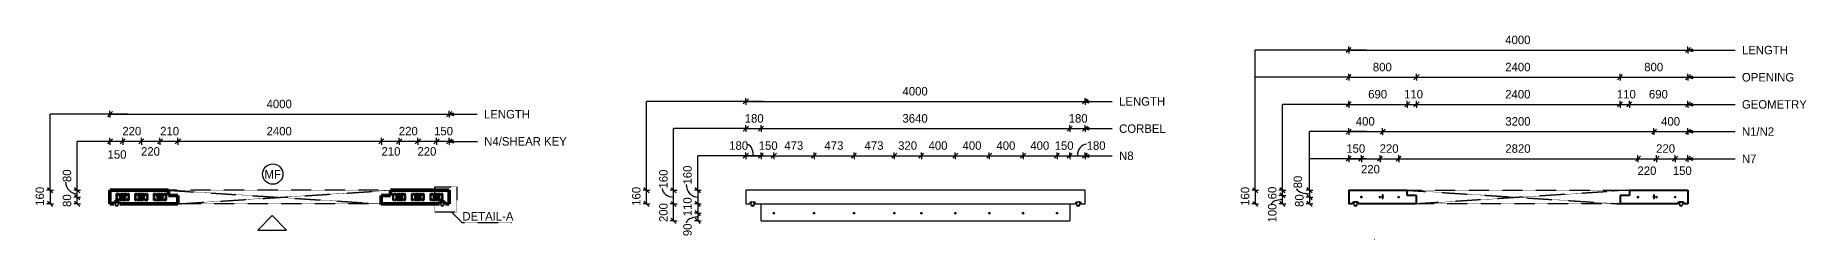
# Model space of a CAD drawing. Header units: millimetres. Extents: x 76163 to 106717, y 1600 to 80057.
# Drawn here: x 84753 to 105638, y 77653 to 80057 of the extents above.
import ezdxf

# ---------------------------------------------------------------- set-up
doc = ezdxf.new("R2010")
doc.units = ezdxf.units.MM
doc.linetypes.add('Dash', pattern=[6.36, 3.18, -3.18])
doc.linetypes.add('Overhead', pattern=[3.97, 2.38, -1.59])
for name, color, linetype, lineweight in [('A-ANNO-DIMS', 211, 'Continuous', 9), ('A-ANNO-DIMS-40', 211, 'Continuous', 9), ('A-DETL-MBND', 5, 'Continuous', 18), ('A-DETL-THIN', 151, 'Continuous', 18), ('A-FLOR-OVHD', 1, 'Overhead', 18), ('A-GENM', 13, 'Continuous', 18), ('A-WALL', 113, 'Continuous', 25), ('A-WALL-HDLN', 110, 'Dash', 25), ('G-ANNO-TEXT', 231, 'Continuous', 9), ('S-BEAM', 12, 'Continuous', 18), ('S-RBAR', 171, 'Continuous', 18)]:
    doc.layers.add(name, color=color, linetype=linetype, lineweight=lineweight)
doc.styles.add('Nirmala UI Semilight', font='NirmalaS.ttf', dxfattribs={"height": 100})
doc.dimstyles.new('Diagonal_-_2_5mm_NI_UI', dxfattribs={"dimscale": 304.8, "dimtxt": 104.736395, "dimasz": 0.19685, "dimexe": 0.131234, "dimexo": 0.0625, "dimgap": 0.131234, "dimtad": 1, "dimdec": 0, "dimzin": 0, "dimdsep": 46, "dimtxsty": 'Nirmala UI Semilight', "dimblk1": 'OBLIQUE', "dimblk2": 'OBLIQUE', "dimsah": 1, "dimcen": 0.09, "dimazin": 0, "dimtfac": 1, "dimtdec": 4, "dimtix": 1, "dimtmove": 0, "dimatfit": 3, "dimfxl": 0.131234, "dimfxlon": 1, "dimtvp": 1, "dimtolj": 1, "dimtzin": 0, "dimarcsym": 2})
doc.dimstyles.new('Diagonal_-_2_5mm_NI_UI_1', dxfattribs={"dimscale": 304.8, "dimtxt": 104.736395, "dimasz": 0.19685, "dimexe": 0.131234, "dimexo": 0.0625, "dimgap": 0.131234, "dimtad": 1, "dimdec": 0, "dimzin": 0, "dimdsep": 46, "dimtxsty": 'Nirmala UI Semilight', "dimblk1": 'OBLIQUE', "dimblk2": 'OBLIQUE', "dimsah": 1, "dimcen": 0.09, "dimazin": 0, "dimtfac": 1, "dimtdec": 4, "dimtix": 1, "dimtmove": 1, "dimatfit": 3, "dimfxl": 0.131234, "dimfxlon": 1, "dimtvp": 1, "dimtolj": 1, "dimtzin": 0, "dimarcsym": 2})
doc.dimstyles.new('Diagonal_-_2_5mm_NI_UI_2', dxfattribs={"dimscale": 304.8, "dimtxt": 104.736395, "dimasz": 0.19685, "dimexe": 0.131234, "dimexo": 0.0625, "dimgap": 0.131234, "dimtad": 1, "dimdec": 0, "dimzin": 0, "dimdsep": 46, "dimtxsty": 'Nirmala UI Semilight', "dimblk1": 'OBLIQUE', "dimblk2": 'OBLIQUE', "dimsah": 1, "dimcen": 0.09, "dimazin": 0, "dimtfac": 1, "dimtdec": 4, "dimtix": 1, "dimtmove": 2, "dimatfit": 3, "dimfxl": 0.131234, "dimfxlon": 1, "dimtvp": 1, "dimtolj": 1, "dimtzin": 0, "dimarcsym": 2})

msp = doc.modelspace()

# ---------------------------------------------------------------- texts
at = {"layer": 'G-ANNO-TEXT', "color": 7, "char_height": 100, "attachment_point": 1, "style": 'Nirmala UI Semilight'}
for s, insert, width in [('LENGTH', (104875.9, 79934.6), 612.489), ('OPENING', (104875.9, 79614.6), 715.105), ('LENGTH', (90042.7, 79179.4), 612.489), ('LENGTH', (97531.6, 79329.8), 612.489), ('GEOMETRY', (104875.9, 79294.6), 843.375), ('CORBEL', (97531.6, 79009.5), 596.455), ('N1/N2', (104875.9, 78974.6), 468.185), ('N4/SHEAR KEY', (90045.2, 78859.4), 1103.122), ('N8', (97531.6, 78689.5), 214.852), ('N7', (104875.9, 78654.6), 211.645), ('MF', (87454.7, 78471.8), 227.679), ('DETAIL-A', (89788.2, 77976.7), 695.865)]:
    msp.add_mtext(s, dxfattribs=dict(at, insert=insert, width=width))

# ---------------------------------------------------------------- blocks, each defined once
blk = doc.blocks.new('loopbox down bent - Wire Loop-600440-Elevation Top')
at = {"layer": 'A-GENM'}
for p, q in [((-30388, 78098), (-30392, 78072)), ((-30390, 78097), (-30389, 78097)), ((-30389, 78097), (-30389, 78098)), ((-30386, 78071), (-30382, 78098)), ((-30384, 78098), (-30386, 78098)), ((-30383, 78098), (-30384, 78098)), ((-30383, 78098), (-30383, 78098)), ((-30382, 78098), (-30383, 78098)), ((-30382, 78098), (-30382, 78098)), ((-30359, 78098), (-30359, 78097)), ((-30359, 78097), (-30355, 78071)), ((-30349, 78072), (-30353, 78098)), ((-30352, 78098), (-30352, 78097)), ((-30352, 78097), (-30351, 78097)), ((-30350, 78047), (-30350, 78048))]:
    blk.add_line(p, q, dxfattribs=at)
at = {"layer": 'A-GENM', "flags": 128}
for points in [[(-30392, 78072), (-30390, 78059), (-30380, 78050), (-30367, 78048), (-30356, 78053), (-30349, 78065), (-30349, 78072)], [(-30355, 78071), (-30358, 78060), (-30367, 78054), (-30377, 78055), (-30385, 78063), (-30386, 78071)]]:
    blk.add_lwpolyline(points, dxfattribs=at)
at = {"layer": 'A-GENM'}
for centre, start, end in [((-30390, 78098), 202.2055, 270), ((-30351, 78098), 270, 337.7945)]:
    blk.add_arc(centre, 1.2, start, end, dxfattribs=at)
blk = doc.blocks.new('loopbox down bent - Wire Loop-V8-Elevation Top')
at = {"layer": 'A-GENM'}
for p, q in [((-26548, 78098), (-26552, 78072)), ((-26551, 78047), (-26551, 78048)), ((-26550, 78097), (-26549, 78097)), ((-26549, 78097), (-26549, 78098)), ((-26546, 78071), (-26542, 78097)), ((-26542, 78097), (-26542, 78098)), ((-26519, 78098), (-26519, 78098)), ((-26519, 78098), (-26515, 78071)), ((-26518, 78098), (-26519, 78098)), ((-26517, 78098), (-26518, 78098)), ((-26517, 78098), (-26517, 78098)), ((-26515, 78098), (-26517, 78098)), ((-26509, 78072), (-26513, 78098)), ((-26512, 78098), (-26512, 78097)), ((-26512, 78097), (-26511, 78097))]:
    blk.add_line(p, q, dxfattribs=at)
at = {"layer": 'A-GENM', "flags": 128}
for points in [[(-26552, 78072), (-26550, 78059), (-26540, 78050), (-26527, 78048), (-26516, 78053), (-26509, 78065), (-26509, 78072)], [(-26515, 78071), (-26518, 78060), (-26527, 78054), (-26537, 78055), (-26545, 78063), (-26546, 78071)]]:
    blk.add_lwpolyline(points, dxfattribs=at)
at = {"layer": 'A-GENM'}
for centre, start, end in [((-26550, 78098), 202.2055, 270), ((-26511, 78098), 270, 337.7945)]:
    blk.add_arc(centre, 1.2, start, end, dxfattribs=at)
blk = doc.blocks.new('loopbox down bent - Wire Loop-600440-Elevation Top2')
at = {"layer": 'A-GENM'}
for p, q in [((-30388, 78098), (-30392, 78072)), ((-30390, 78097), (-30389, 78097)), ((-30389, 78097), (-30389, 78098)), ((-30386, 78071), (-30382, 78098)), ((-30384, 78098), (-30386, 78098)), ((-30383, 78098), (-30384, 78098)), ((-30383, 78098), (-30383, 78098)), ((-30382, 78098), (-30383, 78098)), ((-30382, 78098), (-30382, 78098)), ((-30359, 78098), (-30359, 78097)), ((-30359, 78097), (-30355, 78071)), ((-30349, 78072), (-30353, 78098)), ((-30352, 78098), (-30352, 78097)), ((-30352, 78097), (-30351, 78097)), ((-30350, 78047), (-30350, 78048))]:
    blk.add_line(p, q, dxfattribs=at)
at = {"layer": 'A-GENM', "flags": 128}
for points in [[(-30392, 78072), (-30390, 78059), (-30380, 78050), (-30367, 78048), (-30356, 78053), (-30349, 78065), (-30349, 78072)], [(-30355, 78071), (-30358, 78060), (-30367, 78054), (-30377, 78055), (-30385, 78063), (-30386, 78071)]]:
    blk.add_lwpolyline(points, dxfattribs=at)
at = {"layer": 'A-GENM'}
for centre, start, end in [((-30390, 78098), 195, 270), ((-30351, 78098), 270, 345)]:
    blk.add_arc(centre, 1.2, start, end, dxfattribs=at)
blk = doc.blocks.new('loopbox down bent - Wire Loop-V9-Elevation Top2')
at = {"layer": 'A-GENM'}
for p, q in [((-26548, 78098), (-26552, 78072)), ((-26551, 78047), (-26551, 78048)), ((-26550, 78097), (-26549, 78097)), ((-26549, 78097), (-26549, 78098)), ((-26546, 78071), (-26542, 78097)), ((-26542, 78097), (-26542, 78098)), ((-26519, 78098), (-26519, 78098)), ((-26519, 78098), (-26515, 78071)), ((-26518, 78098), (-26519, 78098)), ((-26517, 78098), (-26518, 78098)), ((-26515, 78098), (-26517, 78098)), ((-26509, 78072), (-26513, 78098)), ((-26512, 78098), (-26512, 78097)), ((-26512, 78097), (-26511, 78097))]:
    blk.add_line(p, q, dxfattribs=at)
at = {"layer": 'A-GENM', "flags": 128}
for points in [[(-26552, 78072), (-26550, 78059), (-26540, 78050), (-26527, 78048), (-26516, 78053), (-26509, 78065), (-26509, 78072)], [(-26515, 78071), (-26518, 78060), (-26527, 78054), (-26537, 78055), (-26545, 78063), (-26546, 78071)]]:
    blk.add_lwpolyline(points, dxfattribs=at)
at = {"layer": 'A-GENM'}
for centre, start, end in [((-26550, 78098), 195, 270), ((-26511, 78098), 270, 345)]:
    blk.add_arc(centre, 1.2, start, end, dxfattribs=at)
blk = doc.blocks.new('M_Rectangular Corbel - M_Rectangular Corbel-5377587-Elevation Top2')
at = {"layer": 'S-BEAM'}
for p, q in [((-30270, 77873), (-30270, 78073)), ((-26630, 78073), (-26630, 77873)), ((-30270, 77873), (-26630, 77873))]:
    blk.add_line(p, q, dxfattribs=at)
blk = doc.blocks.new('loopbox down bent - Wire Loop-600440-Elevation Top1')
at = {"layer": 'A-GENM'}
for p, q in [((-30388, 78098), (-30392, 78072)), ((-30390, 78097), (-30389, 78097)), ((-30389, 78097), (-30389, 78098)), ((-30386, 78071), (-30382, 78098)), ((-30384, 78098), (-30386, 78098)), ((-30383, 78098), (-30384, 78098)), ((-30383, 78098), (-30383, 78098)), ((-30382, 78098), (-30383, 78098)), ((-30382, 78098), (-30382, 78098)), ((-30359, 78098), (-30359, 78097)), ((-30359, 78097), (-30355, 78071)), ((-30349, 78072), (-30353, 78098)), ((-30352, 78098), (-30352, 78097)), ((-30352, 78097), (-30351, 78097)), ((-30350, 78047), (-30350, 78048))]:
    blk.add_line(p, q, dxfattribs=at)
at = {"layer": 'A-GENM', "flags": 128}
for points in [[(-30392, 78072), (-30390, 78059), (-30380, 78050), (-30367, 78048), (-30356, 78053), (-30349, 78065), (-30349, 78072)], [(-30355, 78071), (-30358, 78060), (-30367, 78054), (-30377, 78055), (-30385, 78063), (-30386, 78071)]]:
    blk.add_lwpolyline(points, dxfattribs=at)
at = {"layer": 'A-GENM'}
for centre, start, end in [((-30390, 78098), 202.2055, 270), ((-30351, 78098), 270, 337.7945)]:
    blk.add_arc(centre, 1.2, start, end, dxfattribs=at)
blk = doc.blocks.new('loopbox down bent - Wire Loop-V10-Elevation Top1')
at = {"layer": 'A-GENM'}
for p, q in [((-26548, 78098), (-26552, 78072)), ((-26551, 78047), (-26551, 78048)), ((-26550, 78097), (-26549, 78097)), ((-26549, 78097), (-26549, 78098)), ((-26546, 78071), (-26542, 78097)), ((-26542, 78097), (-26542, 78098)), ((-26519, 78098), (-26519, 78098)), ((-26519, 78098), (-26515, 78071)), ((-26518, 78098), (-26519, 78098)), ((-26517, 78098), (-26518, 78098)), ((-26517, 78098), (-26517, 78098)), ((-26515, 78098), (-26517, 78098)), ((-26509, 78072), (-26513, 78098)), ((-26512, 78098), (-26512, 78097)), ((-26512, 78097), (-26511, 78097))]:
    blk.add_line(p, q, dxfattribs=at)
at = {"layer": 'A-GENM', "flags": 128}
for points in [[(-26552, 78072), (-26550, 78059), (-26540, 78050), (-26527, 78048), (-26516, 78053), (-26509, 78065), (-26509, 78072)], [(-26515, 78071), (-26518, 78060), (-26527, 78054), (-26537, 78055), (-26545, 78063), (-26546, 78071)]]:
    blk.add_lwpolyline(points, dxfattribs=at)
at = {"layer": 'A-GENM'}
for centre, start, end in [((-26550, 78098), 202.2055, 270), ((-26511, 78098), 270, 337.7945)]:
    blk.add_arc(centre, 1.2, start, end, dxfattribs=at)
blk = doc.blocks.new('RR spread anchor face based - RR-SA-4_0-240-614738-Elevation Top1')
at = {"layer": 'A-GENM'}
for p, q in [((-30044, 78178), (-30056, 78178)), ((-30056, 78178), (-30056, 78163)), ((-30056, 78163), (-30044, 78163)), ((-30056, 78153), (-30056, 78163)), ((-30044, 78153), (-30056, 78153)), ((-30056, 78153), (-30056, 78138)), ((-30056, 78138), (-30044, 78138)), ((-30044, 78163), (-30044, 78178)), ((-30044, 78163), (-30044, 78153)), ((-30044, 78138), (-30044, 78153))]:
    blk.add_line(p, q, dxfattribs=at)
blk = doc.blocks.new('DIMBLOCK17-Elevation Top')
at = {"layer": 'A-ANNO-DIMS-40'}
for p, q in [((85632, 79130), (85632, 79170)), ((85632, 79130), (85662, 79160)), ((89632, 79130), (89632, 79170)), ((89632, 79130), (89662, 79160)), ((85632, 79130), (85602, 79100)), ((85632, 79130), (89632, 79130)), ((85632, 79130), (85632, 79090)), ((89632, 79130), (89602, 79100)), ((89632, 79130), (89632, 79090))]:
    blk.add_line(p, q, dxfattribs=at)
at = {"layer": 'A-ANNO-DIMS-40', "color": 0, "insert": (87479, 79300), "char_height": 100, "width": 367.91, "attachment_point": 1, "line_spacing_factor": 1.142579, "style": 'Nirmala UI Semilight'}
blk.add_mtext('4000', dxfattribs=at)
blk = doc.blocks.new('_Oblique')
at = {"color": 0, "linetype": 'ByBlock', "lineweight": -2}
blk.add_line((-0.5, -0.5), (0.5, 0.5), dxfattribs=at)
blk = doc.blocks.new('DIMBLOCK18-Elevation Top')
at = {"layer": 'A-ANNO-DIMS-40'}
for p, q in [((84925, 78233), (84885, 78233)), ((84925, 78233), (84895, 78263)), ((84925, 78233), (84925, 78073)), ((84925, 78233), (84955, 78203)), ((84925, 78233), (84965, 78233)), ((84925, 78073), (84885, 78073)), ((84925, 78073), (84895, 78103)), ((84925, 78073), (84955, 78043)), ((84925, 78073), (84965, 78073))]:
    blk.add_line(p, q, dxfattribs=at)
at = {"layer": 'A-ANNO-DIMS-40', "color": 0, "insert": (84755, 78050), "char_height": 100, "width": 246.8, "attachment_point": 1, "rotation": 90, "line_spacing_factor": 1.142579, "style": 'Nirmala UI Semilight'}
blk.add_mtext('160', dxfattribs=at)
blk = doc.blocks.new('DIMBLOCK19-Elevation Top')
at = {"layer": 'A-ANNO-DIMS-40'}
for p, q in [((85632, 78810), (85602, 78780)), ((85632, 78810), (85632, 78850)), ((85632, 78810), (85662, 78840)), ((85632, 78810), (85782, 78810)), ((85632, 78810), (85632, 78770)), ((85782, 78810), (85752, 78780)), ((85782, 78810), (85782, 78850)), ((85782, 78810), (85812, 78840)), ((85782, 78810), (85782, 78770))]:
    blk.add_line(p, q, dxfattribs=at)
at = {"layer": 'A-ANNO-DIMS-40', "color": 0, "insert": (85604, 78705), "char_height": 100, "width": 246.8, "attachment_point": 1, "line_spacing_factor": 1.142579, "style": 'Nirmala UI Semilight'}
blk.add_mtext('150', dxfattribs=at)
blk = doc.blocks.new('DIMBLOCK20-Elevation Top')
at = {"layer": 'A-ANNO-DIMS-40'}
for p, q in [((85782, 78810), (85752, 78780)), ((85782, 78810), (85782, 78850)), ((85782, 78810), (85812, 78840)), ((85782, 78810), (86002, 78810)), ((85782, 78810), (85782, 78770)), ((86002, 78810), (85972, 78780)), ((86002, 78810), (86002, 78850)), ((86002, 78810), (86032, 78840)), ((86002, 78810), (86002, 78770))]:
    blk.add_line(p, q, dxfattribs=at)
at = {"layer": 'A-ANNO-DIMS-40', "color": 0, "insert": (85778, 78980), "char_height": 100, "width": 274.22, "attachment_point": 1, "line_spacing_factor": 1.142579, "style": 'Nirmala UI Semilight'}
blk.add_mtext('220', dxfattribs=at)
blk = doc.blocks.new('DIMBLOCK21-Elevation Top')
at = {"layer": 'A-ANNO-DIMS-40'}
for p, q in [((86002, 78810), (85972, 78780)), ((86002, 78810), (86002, 78850)), ((86002, 78810), (86032, 78840)), ((86002, 78810), (86222, 78810)), ((86002, 78810), (86002, 78770)), ((86222, 78810), (86192, 78780)), ((86222, 78810), (86222, 78850)), ((86222, 78810), (86252, 78840)), ((86222, 78810), (86222, 78770))]:
    blk.add_line(p, q, dxfattribs=at)
at = {"layer": 'A-ANNO-DIMS-40', "color": 0, "insert": (85998, 78741), "char_height": 100, "width": 274.22, "attachment_point": 1, "line_spacing_factor": 1.142579, "style": 'Nirmala UI Semilight'}
blk.add_mtext('220', dxfattribs=at)
blk = doc.blocks.new('DIMBLOCK22-Elevation Top')
at = {"layer": 'A-ANNO-DIMS-40'}
for p, q in [((86222, 78810), (86192, 78780)), ((86222, 78810), (86222, 78850)), ((86222, 78810), (86252, 78840)), ((86222, 78810), (86432, 78810)), ((86222, 78810), (86222, 78770)), ((86432, 78810), (86402, 78780)), ((86432, 78810), (86432, 78850)), ((86432, 78810), (86462, 78840)), ((86432, 78810), (86432, 78770))]:
    blk.add_line(p, q, dxfattribs=at)
at = {"layer": 'A-ANNO-DIMS-40', "color": 0, "insert": (86224, 78980), "char_height": 100, "width": 246.8, "attachment_point": 1, "line_spacing_factor": 1.142579, "style": 'Nirmala UI Semilight'}
blk.add_mtext('210', dxfattribs=at)
blk = doc.blocks.new('DIMBLOCK23-Elevation Top')
at = {"layer": 'A-ANNO-DIMS-40'}
for p, q in [((86432, 78810), (86402, 78780)), ((86432, 78810), (86432, 78850)), ((86432, 78810), (86462, 78840)), ((86432, 78810), (88832, 78810)), ((86432, 78810), (86432, 78770)), ((88832, 78810), (88802, 78780)), ((88832, 78810), (88832, 78850)), ((88832, 78810), (88862, 78840)), ((88832, 78810), (88832, 78770))]:
    blk.add_line(p, q, dxfattribs=at)
at = {"layer": 'A-ANNO-DIMS-40', "color": 0, "insert": (87479, 78980), "char_height": 100, "width": 367.91, "attachment_point": 1, "line_spacing_factor": 1.142579, "style": 'Nirmala UI Semilight'}
blk.add_mtext('2400', dxfattribs=at)
blk = doc.blocks.new('DIMBLOCK24-Elevation Top')
at = {"layer": 'A-ANNO-DIMS-40'}
for p, q in [((88832, 78810), (88802, 78780)), ((88832, 78810), (88832, 78850)), ((88832, 78810), (88862, 78840)), ((88832, 78810), (89042, 78810)), ((88832, 78810), (88832, 78770)), ((89042, 78810), (89012, 78780)), ((89042, 78810), (89042, 78850)), ((89042, 78810), (89072, 78840)), ((89042, 78810), (89042, 78770))]:
    blk.add_line(p, q, dxfattribs=at)
at = {"layer": 'A-ANNO-DIMS-40', "color": 0, "insert": (88834, 78741), "char_height": 100, "width": 246.8, "attachment_point": 1, "line_spacing_factor": 1.142579, "style": 'Nirmala UI Semilight'}
blk.add_mtext('210', dxfattribs=at)
blk = doc.blocks.new('DIMBLOCK25-Elevation Top')
at = {"layer": 'A-ANNO-DIMS-40'}
for p, q in [((89042, 78810), (89012, 78780)), ((89042, 78810), (89042, 78850)), ((89042, 78810), (89072, 78840)), ((89042, 78810), (89262, 78810)), ((89042, 78810), (89042, 78770)), ((89262, 78810), (89232, 78780)), ((89262, 78810), (89262, 78850)), ((89262, 78810), (89292, 78840)), ((89262, 78810), (89262, 78770))]:
    blk.add_line(p, q, dxfattribs=at)
at = {"layer": 'A-ANNO-DIMS-40', "color": 0, "insert": (89038, 78980), "char_height": 100, "width": 274.22, "attachment_point": 1, "line_spacing_factor": 1.142579, "style": 'Nirmala UI Semilight'}
blk.add_mtext('220', dxfattribs=at)
blk = doc.blocks.new('DIMBLOCK26-Elevation Top')
at = {"layer": 'A-ANNO-DIMS-40'}
for p, q in [((89262, 78810), (89232, 78780)), ((89262, 78810), (89262, 78850)), ((89262, 78810), (89292, 78840)), ((89262, 78810), (89482, 78810)), ((89262, 78810), (89262, 78770)), ((89482, 78810), (89452, 78780)), ((89482, 78810), (89482, 78850)), ((89482, 78810), (89512, 78840)), ((89482, 78810), (89482, 78770))]:
    blk.add_line(p, q, dxfattribs=at)
at = {"layer": 'A-ANNO-DIMS-40', "color": 0, "insert": (89258, 78741), "char_height": 100, "width": 274.22, "attachment_point": 1, "line_spacing_factor": 1.142579, "style": 'Nirmala UI Semilight'}
blk.add_mtext('220', dxfattribs=at)
blk = doc.blocks.new('DIMBLOCK27-Elevation Top')
at = {"layer": 'A-ANNO-DIMS-40'}
for p, q in [((89482, 78810), (89452, 78780)), ((89482, 78810), (89482, 78850)), ((89482, 78810), (89512, 78840)), ((89482, 78810), (89632, 78810)), ((89482, 78810), (89482, 78770)), ((89632, 78810), (89602, 78780)), ((89632, 78810), (89632, 78850)), ((89632, 78810), (89662, 78840)), ((89632, 78810), (89632, 78770))]:
    blk.add_line(p, q, dxfattribs=at)
at = {"layer": 'A-ANNO-DIMS-40', "color": 0, "insert": (89454, 78980), "char_height": 100, "width": 246.8, "attachment_point": 1, "line_spacing_factor": 1.142579, "style": 'Nirmala UI Semilight'}
blk.add_mtext('150', dxfattribs=at)
blk = doc.blocks.new('DIMBLOCK28-Elevation Top')
at = {"layer": 'A-ANNO-DIMS-40'}
for p, q in [((85245, 78153), (85205, 78153)), ((85245, 78153), (85215, 78183)), ((85245, 78073), (85245, 78153)), ((85245, 78153), (85275, 78123)), ((85245, 78153), (85285, 78153)), ((85245, 78073), (85205, 78073)), ((85245, 78073), (85215, 78103)), ((85245, 78073), (85275, 78043)), ((85245, 78073), (85285, 78073))]:
    blk.add_line(p, q, dxfattribs=at)
at = {"layer": 'A-ANNO-DIMS-40', "color": 0, "insert": (85075, 78037), "char_height": 100, "width": 182.81, "attachment_point": 1, "rotation": 90, "line_spacing_factor": 1.142579, "style": 'Nirmala UI Semilight'}
blk.add_mtext('80', dxfattribs=at)
blk = doc.blocks.new('DIMBLOCK29-Elevation Top')
at = {"layer": 'A-ANNO-DIMS-40'}
for p, q in [((85245, 78233), (85205, 78233)), ((85245, 78153), (85205, 78153)), ((85245, 78233), (85215, 78263)), ((85245, 78153), (85215, 78183)), ((85245, 78153), (85245, 78233)), ((85245, 78233), (85275, 78203)), ((85245, 78233), (85285, 78233)), ((85245, 78153), (85275, 78123)), ((85245, 78153), (85285, 78153))]:
    blk.add_line(p, q, dxfattribs=at)
blk.add_ellipse((85245, 78330), major_axis=(0, 137), ratio=0.988451, start_param=1.570796, end_param=3.141593, dxfattribs=at)
at = {"layer": 'A-ANNO-DIMS-40', "color": 0, "insert": (85075, 78330), "char_height": 100, "width": 182.81, "attachment_point": 1, "rotation": 90, "line_spacing_factor": 1.142579, "style": 'Nirmala UI Semilight'}
blk.add_mtext('80', dxfattribs=at)
blk = doc.blocks.new('DIMBLOCK30-Elevation Top2')
at = {"layer": 'A-ANNO-DIMS-40'}
for p, q in [((93130, 79280), (93100, 79250)), ((93130, 79280), (93130, 79320)), ((93130, 79280), (93160, 79310)), ((93130, 79280), (97130, 79280)), ((93130, 79280), (93130, 79240)), ((97130, 79280), (97100, 79250)), ((97130, 79280), (97130, 79320)), ((97130, 79280), (97160, 79310)), ((97130, 79280), (97130, 79240))]:
    blk.add_line(p, q, dxfattribs=at)
at = {"layer": 'A-ANNO-DIMS-40', "color": 0, "insert": (94977, 79450), "char_height": 100, "width": 367.91, "attachment_point": 1, "line_spacing_factor": 1.142579, "style": 'Nirmala UI Semilight'}
blk.add_mtext('4000', dxfattribs=at)
blk = doc.blocks.new('DIMBLOCK31-Elevation Top2')
at = {"layer": 'A-ANNO-DIMS-40'}
for p, q in [((91959, 78233), (91919, 78233)), ((91959, 78233), (91929, 78263)), ((91959, 78073), (91959, 78233)), ((91959, 78233), (91989, 78203)), ((91959, 78233), (91999, 78233)), ((91959, 78073), (91919, 78073)), ((91959, 78073), (91929, 78103)), ((91959, 78073), (91989, 78043)), ((91959, 78073), (91999, 78073))]:
    blk.add_line(p, q, dxfattribs=at)
at = {"layer": 'A-ANNO-DIMS-40', "color": 0, "insert": (91788, 78050), "char_height": 100, "width": 246.8, "attachment_point": 1, "rotation": 90, "line_spacing_factor": 1.142579, "style": 'Nirmala UI Semilight'}
blk.add_mtext('160', dxfattribs=at)
blk = doc.blocks.new('DIMBLOCK32-Elevation Top2')
at = {"layer": 'A-ANNO-DIMS-40'}
for p, q in [((92563, 78233), (92523, 78233)), ((92563, 78233), (92533, 78263)), ((92563, 78233), (92563, 78073)), ((92563, 78233), (92593, 78203)), ((92563, 78233), (92603, 78233)), ((92563, 78073), (92523, 78073)), ((92563, 78073), (92533, 78103)), ((92563, 78073), (92593, 78043)), ((92563, 78073), (92603, 78073))]:
    blk.add_line(p, q, dxfattribs=at)
blk.add_ellipse((92563, 78301), major_axis=(0, 148), ratio=0.914824, start_param=1.570796, end_param=3.141593, dxfattribs=at)
at = {"layer": 'A-ANNO-DIMS-40', "color": 0, "insert": (92392, 78301), "char_height": 100, "width": 246.8, "attachment_point": 1, "rotation": 90, "line_spacing_factor": 1.142579, "style": 'Nirmala UI Semilight'}
blk.add_mtext('160', dxfattribs=at)
blk = doc.blocks.new('DIMBLOCK33-Elevation Top2')
at = {"layer": 'A-ANNO-DIMS-40'}
for p, q in [((92563, 78073), (92523, 78073)), ((92563, 77963), (92523, 77963)), ((92563, 78073), (92533, 78103)), ((92563, 77963), (92533, 77993)), ((92563, 78073), (92563, 77963)), ((92563, 78073), (92593, 78043)), ((92563, 78073), (92603, 78073)), ((92563, 77963), (92593, 77933)), ((92563, 77963), (92603, 77963))]:
    blk.add_line(p, q, dxfattribs=at)
at = {"layer": 'A-ANNO-DIMS-40', "color": 0, "insert": (92392, 77927), "char_height": 100, "width": 219.38, "attachment_point": 1, "rotation": 90, "line_spacing_factor": 1.142579, "style": 'Nirmala UI Semilight'}
blk.add_mtext('110', dxfattribs=at)
blk = doc.blocks.new('DIMBLOCK34-Elevation Top2')
at = {"layer": 'A-ANNO-DIMS-40'}
for p, q in [((92563, 77963), (92523, 77963)), ((92563, 77963), (92533, 77993)), ((92563, 77873), (92533, 77903)), ((92563, 77963), (92563, 77873)), ((92563, 77963), (92593, 77933)), ((92563, 77963), (92603, 77963)), ((92563, 77873), (92523, 77873)), ((92563, 77873), (92593, 77843)), ((92563, 77873), (92603, 77873))]:
    blk.add_line(p, q, dxfattribs=at)
blk.add_ellipse((92563, 77845), major_axis=(135, 0), ratio=0.539116, start_param=1.570796, end_param=3.141593, dxfattribs=at)
at = {"layer": 'A-ANNO-DIMS-40', "color": 0, "insert": (92392, 77693), "char_height": 100, "width": 182.81, "attachment_point": 1, "rotation": 90, "line_spacing_factor": 1.142579, "style": 'Nirmala UI Semilight'}
blk.add_mtext('90', dxfattribs=at)
blk = doc.blocks.new('DIMBLOCK35-Elevation Top2')
at = {"layer": 'A-ANNO-DIMS-40'}
for p, q in [((93130, 78960), (93100, 78930)), ((93130, 78960), (93130, 79000)), ((93130, 78960), (93160, 78990)), ((93130, 78960), (93310, 78960)), ((93130, 78960), (93130, 78920)), ((93310, 78960), (93280, 78930)), ((93310, 78960), (93310, 79000)), ((93310, 78960), (93340, 78990)), ((93310, 78960), (93310, 78920))]:
    blk.add_line(p, q, dxfattribs=at)
at = {"layer": 'A-ANNO-DIMS-40', "color": 0, "insert": (93117, 79130), "char_height": 100, "width": 246.8, "attachment_point": 1, "line_spacing_factor": 1.142579, "style": 'Nirmala UI Semilight'}
blk.add_mtext('180', dxfattribs=at)
blk = doc.blocks.new('DIMBLOCK36-Elevation Top2')
at = {"layer": 'A-ANNO-DIMS-40'}
for p, q in [((93310, 78960), (93280, 78930)), ((93310, 78960), (93310, 79000)), ((93310, 78960), (93340, 78990)), ((93310, 78960), (96950, 78960)), ((93310, 78960), (93310, 78920)), ((96950, 78960), (96920, 78930)), ((96950, 78960), (96950, 79000)), ((96950, 78960), (96980, 78990)), ((96950, 78960), (96950, 78920))]:
    blk.add_line(p, q, dxfattribs=at)
at = {"layer": 'A-ANNO-DIMS-40', "color": 0, "insert": (94977, 79130), "char_height": 100, "width": 367.91, "attachment_point": 1, "line_spacing_factor": 1.142579, "style": 'Nirmala UI Semilight'}
blk.add_mtext('3640', dxfattribs=at)
blk = doc.blocks.new('DIMBLOCK37-Elevation Top2')
at = {"layer": 'A-ANNO-DIMS-40'}
for p, q in [((96950, 78960), (96920, 78930)), ((96950, 78960), (96950, 79000)), ((96950, 78960), (96980, 78990)), ((96950, 78960), (97130, 78960)), ((96950, 78960), (96950, 78920)), ((97130, 78960), (97100, 78930)), ((97130, 78960), (97130, 79000)), ((97130, 78960), (97160, 78990)), ((97130, 78960), (97130, 78920))]:
    blk.add_line(p, q, dxfattribs=at)
at = {"layer": 'A-ANNO-DIMS-40', "color": 0, "insert": (96937, 79130), "char_height": 100, "width": 246.8, "attachment_point": 1, "line_spacing_factor": 1.142579, "style": 'Nirmala UI Semilight'}
blk.add_mtext('180', dxfattribs=at)
blk = doc.blocks.new('DIMBLOCK38-Elevation Top2')
at = {"layer": 'A-ANNO-DIMS-40'}
for p, q in [((93130, 78640), (93100, 78610)), ((93130, 78640), (93130, 78680)), ((93130, 78640), (93160, 78670)), ((93130, 78640), (93310, 78640)), ((93130, 78640), (93130, 78600)), ((93310, 78640), (93280, 78610)), ((93310, 78640), (93310, 78680)), ((93310, 78640), (93340, 78670)), ((93310, 78640), (93310, 78600))]:
    blk.add_line(p, q, dxfattribs=at)
blk.add_ellipse((93139, 78640), major_axis=(0, 135), ratio=0.596085, start_param=4.712389, end_param=6.283185, dxfattribs=at)
at = {"layer": 'A-ANNO-DIMS-40', "color": 0, "insert": (92934, 78810), "char_height": 100, "width": 246.8, "attachment_point": 1, "line_spacing_factor": 1.142579, "style": 'Nirmala UI Semilight'}
blk.add_mtext('180', dxfattribs=at)
blk = doc.blocks.new('DIMBLOCK39-Elevation Top2')
at = {"layer": 'A-ANNO-DIMS-40'}
for p, q in [((93310, 78640), (93280, 78610)), ((93310, 78640), (93310, 78680)), ((93310, 78640), (93340, 78670)), ((93310, 78640), (93460, 78640)), ((93310, 78640), (93310, 78600)), ((93460, 78640), (93430, 78610)), ((93460, 78640), (93460, 78680)), ((93460, 78640), (93490, 78670)), ((93460, 78640), (93460, 78600))]:
    blk.add_line(p, q, dxfattribs=at)
at = {"layer": 'A-ANNO-DIMS-40', "color": 0, "insert": (93282, 78810), "char_height": 100, "width": 246.8, "attachment_point": 1, "line_spacing_factor": 1.142579, "style": 'Nirmala UI Semilight'}
blk.add_mtext('150', dxfattribs=at)
blk = doc.blocks.new('DIMBLOCK40-Elevation Top2')
at = {"layer": 'A-ANNO-DIMS-40'}
for p, q in [((93460, 78640), (93430, 78610)), ((93460, 78640), (93460, 78680)), ((93460, 78640), (93490, 78670)), ((93460, 78640), (93934, 78640)), ((93460, 78640), (93460, 78600)), ((93934, 78640), (93904, 78610)), ((93934, 78640), (93934, 78680)), ((93934, 78640), (93964, 78670)), ((93934, 78640), (93934, 78600))]:
    blk.add_line(p, q, dxfattribs=at)
at = {"layer": 'A-ANNO-DIMS-40', "color": 0, "insert": (93584, 78810), "char_height": 100, "width": 271.93, "attachment_point": 1, "line_spacing_factor": 1.142579, "style": 'Nirmala UI Semilight'}
blk.add_mtext('473', dxfattribs=at)
blk = doc.blocks.new('DIMBLOCK41-Elevation Top2')
at = {"layer": 'A-ANNO-DIMS-40'}
for p, q in [((93934, 78640), (93904, 78610)), ((93934, 78640), (93934, 78680)), ((93934, 78640), (93964, 78670)), ((93934, 78640), (94407, 78640)), ((93934, 78640), (93934, 78600)), ((94407, 78640), (94377, 78610)), ((94407, 78640), (94407, 78680)), ((94407, 78640), (94437, 78670)), ((94407, 78640), (94407, 78600))]:
    blk.add_line(p, q, dxfattribs=at)
at = {"layer": 'A-ANNO-DIMS-40', "color": 0, "insert": (94057, 78810), "char_height": 100, "width": 271.93, "attachment_point": 1, "line_spacing_factor": 1.142579, "style": 'Nirmala UI Semilight'}
blk.add_mtext('473', dxfattribs=at)
blk = doc.blocks.new('DIMBLOCK42-Elevation Top2')
at = {"layer": 'A-ANNO-DIMS-40'}
for p, q in [((94407, 78640), (94377, 78610)), ((94407, 78640), (94407, 78680)), ((94407, 78640), (94437, 78670)), ((94407, 78640), (94880, 78640)), ((94407, 78640), (94407, 78600)), ((94880, 78640), (94850, 78610)), ((94880, 78640), (94880, 78680)), ((94880, 78640), (94910, 78670)), ((94880, 78640), (94880, 78600))]:
    blk.add_line(p, q, dxfattribs=at)
at = {"layer": 'A-ANNO-DIMS-40', "color": 0, "insert": (94530, 78810), "char_height": 100, "width": 271.93, "attachment_point": 1, "line_spacing_factor": 1.142579, "style": 'Nirmala UI Semilight'}
blk.add_mtext('473', dxfattribs=at)
blk = doc.blocks.new('DIMBLOCK43-Elevation Top2')
at = {"layer": 'A-ANNO-DIMS-40'}
for p, q in [((94880, 78640), (94850, 78610)), ((94880, 78640), (94880, 78680)), ((94880, 78640), (94910, 78670)), ((94880, 78640), (95200, 78640)), ((94880, 78640), (94880, 78600)), ((95200, 78640), (95170, 78610)), ((95200, 78640), (95200, 78680)), ((95200, 78640), (95230, 78670)), ((95200, 78640), (95200, 78600))]:
    blk.add_line(p, q, dxfattribs=at)
at = {"layer": 'A-ANNO-DIMS-40', "color": 0, "insert": (94926, 78810), "char_height": 100, "width": 274.22, "attachment_point": 1, "line_spacing_factor": 1.142579, "style": 'Nirmala UI Semilight'}
blk.add_mtext('320', dxfattribs=at)
blk = doc.blocks.new('DIMBLOCK44-Elevation Top2')
at = {"layer": 'A-ANNO-DIMS-40'}
for p, q in [((95200, 78640), (95170, 78610)), ((95200, 78640), (95200, 78680)), ((95200, 78640), (95230, 78670)), ((95200, 78640), (95600, 78640)), ((95200, 78640), (95200, 78600)), ((95600, 78640), (95570, 78610)), ((95600, 78640), (95600, 78680)), ((95600, 78640), (95630, 78670)), ((95600, 78640), (95600, 78600))]:
    blk.add_line(p, q, dxfattribs=at)
at = {"layer": 'A-ANNO-DIMS-40', "color": 0, "insert": (95285, 78810), "char_height": 100, "width": 276.5, "attachment_point": 1, "line_spacing_factor": 1.142579, "style": 'Nirmala UI Semilight'}
blk.add_mtext('400', dxfattribs=at)
blk = doc.blocks.new('DIMBLOCK45-Elevation Top2')
at = {"layer": 'A-ANNO-DIMS-40'}
for p, q in [((95600, 78640), (95570, 78610)), ((95600, 78640), (95600, 78680)), ((95600, 78640), (95630, 78670)), ((95600, 78640), (96000, 78640)), ((95600, 78640), (95600, 78600)), ((96000, 78640), (95970, 78610)), ((96000, 78640), (96000, 78680)), ((96000, 78640), (96030, 78670)), ((96000, 78640), (96000, 78600))]:
    blk.add_line(p, q, dxfattribs=at)
at = {"layer": 'A-ANNO-DIMS-40', "color": 0, "insert": (95685, 78810), "char_height": 100, "width": 276.5, "attachment_point": 1, "line_spacing_factor": 1.142579, "style": 'Nirmala UI Semilight'}
blk.add_mtext('400', dxfattribs=at)
blk = doc.blocks.new('DIMBLOCK46-Elevation Top2')
at = {"layer": 'A-ANNO-DIMS-40'}
for p, q in [((96000, 78640), (95970, 78610)), ((96000, 78640), (96000, 78680)), ((96000, 78640), (96030, 78670)), ((96000, 78640), (96400, 78640)), ((96000, 78640), (96000, 78600)), ((96400, 78640), (96370, 78610)), ((96400, 78640), (96400, 78680)), ((96400, 78640), (96430, 78670)), ((96400, 78640), (96400, 78600))]:
    blk.add_line(p, q, dxfattribs=at)
at = {"layer": 'A-ANNO-DIMS-40', "color": 0, "insert": (96085, 78810), "char_height": 100, "width": 276.5, "attachment_point": 1, "line_spacing_factor": 1.142579, "style": 'Nirmala UI Semilight'}
blk.add_mtext('400', dxfattribs=at)
blk = doc.blocks.new('DIMBLOCK47-Elevation Top2')
at = {"layer": 'A-ANNO-DIMS-40'}
for p, q in [((96400, 78640), (96370, 78610)), ((96400, 78640), (96400, 78680)), ((96400, 78640), (96430, 78670)), ((96400, 78640), (96800, 78640)), ((96400, 78640), (96400, 78600)), ((96800, 78640), (96770, 78610)), ((96800, 78640), (96800, 78680)), ((96800, 78640), (96830, 78670)), ((96800, 78640), (96800, 78600))]:
    blk.add_line(p, q, dxfattribs=at)
at = {"layer": 'A-ANNO-DIMS-40', "color": 0, "insert": (96485, 78810), "char_height": 100, "width": 276.5, "attachment_point": 1, "line_spacing_factor": 1.142579, "style": 'Nirmala UI Semilight'}
blk.add_mtext('400', dxfattribs=at)
blk = doc.blocks.new('DIMBLOCK48-Elevation Top2')
at = {"layer": 'A-ANNO-DIMS-40'}
for p, q in [((96800, 78640), (96770, 78610)), ((96800, 78640), (96800, 78680)), ((96800, 78640), (96830, 78670)), ((96800, 78640), (96950, 78640)), ((96800, 78640), (96800, 78600)), ((96950, 78640), (96920, 78610)), ((96950, 78640), (96950, 78680)), ((96950, 78640), (96980, 78670)), ((96950, 78640), (96950, 78600))]:
    blk.add_line(p, q, dxfattribs=at)
at = {"layer": 'A-ANNO-DIMS-40', "color": 0, "insert": (96772, 78810), "char_height": 100, "width": 246.8, "attachment_point": 1, "line_spacing_factor": 1.142579, "style": 'Nirmala UI Semilight'}
blk.add_mtext('150', dxfattribs=at)
blk = doc.blocks.new('DIMBLOCK49-Elevation Top2')
at = {"layer": 'A-ANNO-DIMS-40'}
for p, q in [((96950, 78640), (96920, 78610)), ((96950, 78640), (96950, 78680)), ((96950, 78640), (96980, 78670)), ((96950, 78640), (97130, 78640)), ((96950, 78640), (96950, 78600)), ((97130, 78640), (97100, 78610)), ((97130, 78640), (97130, 78680)), ((97130, 78640), (97160, 78670)), ((97130, 78640), (97130, 78600))]:
    blk.add_line(p, q, dxfattribs=at)
blk.add_ellipse((97149, 78640), major_axis=(0, 135), ratio=0.807386, start_param=0, end_param=1.570796, dxfattribs=at)
at = {"layer": 'A-ANNO-DIMS-40', "color": 0, "insert": (97149, 78810), "char_height": 100, "width": 246.8, "attachment_point": 1, "line_spacing_factor": 1.142579, "style": 'Nirmala UI Semilight'}
blk.add_mtext('180', dxfattribs=at)
blk = doc.blocks.new('DIMBLOCK50-Elevation Top2')
at = {"layer": 'A-ANNO-DIMS-40'}
for p, q in [((92279, 78073), (92239, 78073)), ((92279, 78073), (92249, 78103)), ((92279, 77873), (92249, 77903)), ((92279, 77873), (92279, 78073)), ((92279, 78073), (92309, 78043)), ((92279, 78073), (92319, 78073)), ((92279, 77873), (92239, 77873)), ((92279, 77873), (92309, 77843)), ((92279, 77873), (92319, 77873))]:
    blk.add_line(p, q, dxfattribs=at)
at = {"layer": 'A-ANNO-DIMS-40', "color": 0, "insert": (92108, 77859), "char_height": 100, "width": 274.22, "attachment_point": 1, "rotation": 90, "line_spacing_factor": 1.142579, "style": 'Nirmala UI Semilight'}
blk.add_mtext('200', dxfattribs=at)
blk = doc.blocks.new('DIMBLOCK51-Elevation Top2')
at = {"layer": 'A-ANNO-DIMS-40'}
for p, q in [((92279, 78233), (92239, 78233)), ((92279, 78233), (92249, 78263)), ((92279, 78073), (92279, 78233)), ((92279, 78233), (92309, 78203)), ((92279, 78233), (92319, 78233)), ((92279, 78073), (92239, 78073)), ((92279, 78073), (92249, 78103)), ((92279, 78073), (92309, 78043)), ((92279, 78073), (92319, 78073))]:
    blk.add_line(p, q, dxfattribs=at)
blk.add_ellipse((92279, 78254), major_axis=(135, 0), ratio=0.745186, start_param=3.141593, end_param=4.712389, dxfattribs=at)
at = {"layer": 'A-ANNO-DIMS-40', "color": 0, "insert": (92108, 78254), "char_height": 100, "width": 246.8, "attachment_point": 1, "rotation": 90, "line_spacing_factor": 1.142579, "style": 'Nirmala UI Semilight'}
blk.add_mtext('160', dxfattribs=at)
blk = doc.blocks.new('DIMBLOCK52-Elevation Top1')
at = {"layer": 'A-ANNO-DIMS-40'}
for p, q in [((100239, 79885), (100209, 79855)), ((100239, 79885), (100239, 79925)), ((100239, 79885), (100269, 79915)), ((100239, 79885), (104239, 79885)), ((100239, 79885), (100239, 79845)), ((104239, 79885), (104209, 79855)), ((104239, 79885), (104239, 79925)), ((104239, 79885), (104269, 79915)), ((104239, 79885), (104239, 79845))]:
    blk.add_line(p, q, dxfattribs=at)
at = {"layer": 'A-ANNO-DIMS-40', "color": 0, "insert": (102085, 80055), "char_height": 100, "width": 367.91, "attachment_point": 1, "line_spacing_factor": 1.142579, "style": 'Nirmala UI Semilight'}
blk.add_mtext('4000', dxfattribs=at)
blk = doc.blocks.new('DIMBLOCK53-Elevation Top1')
at = {"layer": 'A-ANNO-DIMS-40'}
for p, q in [((100239, 78925), (100239, 78965)), ((100239, 78925), (100269, 78955)), ((100639, 78925), (100639, 78965)), ((100639, 78925), (100669, 78955)), ((100239, 78925), (100209, 78895)), ((100239, 78925), (100639, 78925)), ((100239, 78925), (100239, 78885)), ((100639, 78925), (100609, 78895)), ((100639, 78925), (100639, 78885))]:
    blk.add_line(p, q, dxfattribs=at)
at = {"layer": 'A-ANNO-DIMS-40', "color": 0, "insert": (100323, 79095), "char_height": 100, "width": 276.5, "attachment_point": 1, "line_spacing_factor": 1.142579, "style": 'Nirmala UI Semilight'}
blk.add_mtext('400', dxfattribs=at)
blk = doc.blocks.new('DIMBLOCK54-Elevation Top1')
at = {"layer": 'A-ANNO-DIMS-40'}
for p, q in [((100639, 78925), (100639, 78965)), ((100639, 78925), (100669, 78955)), ((103839, 78925), (103839, 78965)), ((103839, 78925), (103869, 78955)), ((100639, 78925), (100609, 78895)), ((100639, 78925), (103839, 78925)), ((100639, 78925), (100639, 78885)), ((103839, 78925), (103809, 78895)), ((103839, 78925), (103839, 78885))]:
    blk.add_line(p, q, dxfattribs=at)
at = {"layer": 'A-ANNO-DIMS-40', "color": 0, "insert": (102086, 79095), "char_height": 100, "width": 365.63, "attachment_point": 1, "line_spacing_factor": 1.142579, "style": 'Nirmala UI Semilight'}
blk.add_mtext('3200', dxfattribs=at)
blk = doc.blocks.new('DIMBLOCK55-Elevation Top1')
at = {"layer": 'A-ANNO-DIMS-40'}
for p, q in [((103839, 78925), (103839, 78965)), ((103839, 78925), (103869, 78955)), ((104239, 78925), (104239, 78965)), ((104239, 78925), (104269, 78955)), ((103839, 78925), (103809, 78895)), ((103839, 78925), (104239, 78925)), ((103839, 78925), (103839, 78885)), ((104239, 78925), (104209, 78895)), ((104239, 78925), (104239, 78885))]:
    blk.add_line(p, q, dxfattribs=at)
at = {"layer": 'A-ANNO-DIMS-40', "color": 0, "insert": (103923, 79095), "char_height": 100, "width": 276.5, "attachment_point": 1, "line_spacing_factor": 1.142579, "style": 'Nirmala UI Semilight'}
blk.add_mtext('400', dxfattribs=at)
blk = doc.blocks.new('DIMBLOCK56-Elevation Top1')
at = {"layer": 'A-ANNO-DIMS-40'}
for p, q in [((100239, 78605), (100209, 78575)), ((100239, 78605), (100239, 78645)), ((100239, 78605), (100269, 78635)), ((100239, 78605), (100389, 78605)), ((100239, 78605), (100239, 78565)), ((100389, 78605), (100359, 78575)), ((100389, 78605), (100389, 78645)), ((100389, 78605), (100419, 78635)), ((100389, 78605), (100389, 78565))]:
    blk.add_line(p, q, dxfattribs=at)
at = {"layer": 'A-ANNO-DIMS-40', "color": 0, "insert": (100211, 78775), "char_height": 100, "width": 246.8, "attachment_point": 1, "line_spacing_factor": 1.142579, "style": 'Nirmala UI Semilight'}
blk.add_mtext('150', dxfattribs=at)
blk = doc.blocks.new('DIMBLOCK57-Elevation Top1')
at = {"layer": 'A-ANNO-DIMS-40'}
for p, q in [((100389, 78605), (100359, 78575)), ((100389, 78605), (100389, 78645)), ((100389, 78605), (100419, 78635)), ((100389, 78605), (100609, 78605)), ((100389, 78605), (100389, 78565)), ((100609, 78605), (100579, 78575)), ((100609, 78605), (100609, 78645)), ((100609, 78605), (100639, 78635)), ((100609, 78605), (100609, 78565))]:
    blk.add_line(p, q, dxfattribs=at)
at = {"layer": 'A-ANNO-DIMS-40', "color": 0, "insert": (100384, 78532), "char_height": 100, "width": 274.22, "attachment_point": 1, "line_spacing_factor": 1.142579, "style": 'Nirmala UI Semilight'}
blk.add_mtext('220', dxfattribs=at)
blk = doc.blocks.new('DIMBLOCK58-Elevation Top1')
at = {"layer": 'A-ANNO-DIMS-40'}
for p, q in [((100609, 78605), (100579, 78575)), ((100609, 78605), (100609, 78645)), ((100609, 78605), (100639, 78635)), ((100609, 78605), (100829, 78605)), ((100609, 78605), (100609, 78565)), ((100829, 78605), (100799, 78575)), ((100829, 78605), (100829, 78645)), ((100829, 78605), (100859, 78635)), ((100829, 78605), (100829, 78565))]:
    blk.add_line(p, q, dxfattribs=at)
at = {"layer": 'A-ANNO-DIMS-40', "color": 0, "insert": (100604, 78775), "char_height": 100, "width": 274.22, "attachment_point": 1, "line_spacing_factor": 1.142579, "style": 'Nirmala UI Semilight'}
blk.add_mtext('220', dxfattribs=at)
blk = doc.blocks.new('DIMBLOCK59-Elevation Top1')
at = {"layer": 'A-ANNO-DIMS-40'}
for p, q in [((100829, 78605), (100799, 78575)), ((100829, 78605), (100829, 78645)), ((100829, 78605), (100859, 78635)), ((100829, 78605), (103649, 78605)), ((100829, 78605), (100829, 78565)), ((103649, 78605), (103619, 78575)), ((103649, 78605), (103649, 78645)), ((103649, 78605), (103679, 78635)), ((103649, 78605), (103649, 78565))]:
    blk.add_line(p, q, dxfattribs=at)
at = {"layer": 'A-ANNO-DIMS-40', "color": 0, "insert": (102086, 78775), "char_height": 100, "width": 365.63, "attachment_point": 1, "line_spacing_factor": 1.142579, "style": 'Nirmala UI Semilight'}
blk.add_mtext('2820', dxfattribs=at)
blk = doc.blocks.new('DIMBLOCK60-Elevation Top1')
at = {"layer": 'A-ANNO-DIMS-40'}
for p, q in [((103649, 78605), (103619, 78575)), ((103649, 78605), (103649, 78645)), ((103649, 78605), (103679, 78635)), ((103649, 78605), (103869, 78605)), ((103649, 78605), (103649, 78565)), ((103869, 78605), (103839, 78575)), ((103869, 78605), (103869, 78645)), ((103869, 78605), (103899, 78635)), ((103869, 78605), (103869, 78565))]:
    blk.add_line(p, q, dxfattribs=at)
at = {"layer": 'A-ANNO-DIMS-40', "color": 0, "insert": (103644, 78514), "char_height": 100, "width": 274.22, "attachment_point": 1, "line_spacing_factor": 1.142579, "style": 'Nirmala UI Semilight'}
blk.add_mtext('220', dxfattribs=at)
blk = doc.blocks.new('DIMBLOCK61-Elevation Top1')
at = {"layer": 'A-ANNO-DIMS-40'}
for p, q in [((103869, 78605), (103839, 78575)), ((103869, 78605), (103869, 78645)), ((103869, 78605), (103899, 78635)), ((103869, 78605), (104089, 78605)), ((103869, 78605), (103869, 78565)), ((104089, 78605), (104059, 78575)), ((104089, 78605), (104089, 78645)), ((104089, 78605), (104119, 78635)), ((104089, 78605), (104089, 78565))]:
    blk.add_line(p, q, dxfattribs=at)
at = {"layer": 'A-ANNO-DIMS-40', "color": 0, "insert": (103864, 78775), "char_height": 100, "width": 274.22, "attachment_point": 1, "line_spacing_factor": 1.142579, "style": 'Nirmala UI Semilight'}
blk.add_mtext('220', dxfattribs=at)
blk = doc.blocks.new('DIMBLOCK62-Elevation Top1')
at = {"layer": 'A-ANNO-DIMS-40'}
for p, q in [((104089, 78605), (104059, 78575)), ((104089, 78605), (104089, 78645)), ((104089, 78605), (104119, 78635)), ((104089, 78605), (104239, 78605)), ((104089, 78605), (104089, 78565)), ((104239, 78605), (104209, 78575)), ((104239, 78605), (104239, 78645)), ((104239, 78605), (104269, 78635)), ((104239, 78605), (104239, 78565))]:
    blk.add_line(p, q, dxfattribs=at)
at = {"layer": 'A-ANNO-DIMS-40', "color": 0, "insert": (104061, 78514), "char_height": 100, "width": 246.8, "attachment_point": 1, "line_spacing_factor": 1.142579, "style": 'Nirmala UI Semilight'}
blk.add_mtext('150', dxfattribs=at)
blk = doc.blocks.new('DIMBLOCK63-Elevation Top1')
at = {"layer": 'A-ANNO-DIMS-40'}
for p, q in [((99137, 78233), (99097, 78233)), ((99137, 78233), (99107, 78263)), ((99137, 78233), (99137, 78073)), ((99137, 78233), (99167, 78203)), ((99137, 78233), (99177, 78233)), ((99137, 78073), (99097, 78073)), ((99137, 78073), (99107, 78103)), ((99137, 78073), (99167, 78043)), ((99137, 78073), (99177, 78073))]:
    blk.add_line(p, q, dxfattribs=at)
at = {"layer": 'A-ANNO-DIMS-40', "color": 0, "insert": (98967, 78050), "char_height": 100, "width": 246.8, "attachment_point": 1, "rotation": 90, "line_spacing_factor": 1.142579, "style": 'Nirmala UI Semilight'}
blk.add_mtext('160', dxfattribs=at)
blk = doc.blocks.new('DIMBLOCK64-Elevation Top1')
at = {"layer": 'A-ANNO-DIMS-40'}
for p, q in [((99777, 78233), (99737, 78233)), ((99777, 78153), (99737, 78153)), ((99777, 78233), (99747, 78263)), ((99777, 78153), (99747, 78183)), ((99777, 78233), (99777, 78153)), ((99777, 78233), (99807, 78203)), ((99777, 78233), (99817, 78233)), ((99777, 78153), (99807, 78123)), ((99777, 78153), (99817, 78153))]:
    blk.add_line(p, q, dxfattribs=at)
blk.add_ellipse((99777, 78256), major_axis=(153, 0), ratio=0.410809, start_param=3.141593, end_param=4.712389, dxfattribs=at)
at = {"layer": 'A-ANNO-DIMS-40', "color": 0, "insert": (99589, 78256), "char_height": 100, "width": 182.81, "attachment_point": 1, "rotation": 90, "line_spacing_factor": 1.142579, "style": 'Nirmala UI Semilight'}
blk.add_mtext('80', dxfattribs=at)
blk = doc.blocks.new('DIMBLOCK65-Elevation Top1')
at = {"layer": 'A-ANNO-DIMS-40'}
for p, q in [((99777, 78153), (99737, 78153)), ((99777, 78153), (99747, 78183)), ((99777, 78153), (99777, 78073)), ((99777, 78153), (99807, 78123)), ((99777, 78153), (99817, 78153)), ((99777, 78073), (99737, 78073)), ((99777, 78073), (99747, 78103)), ((99777, 78073), (99807, 78043)), ((99777, 78073), (99817, 78073))]:
    blk.add_line(p, q, dxfattribs=at)
at = {"layer": 'A-ANNO-DIMS-40', "color": 0, "insert": (99607, 78037), "char_height": 100, "width": 182.81, "attachment_point": 1, "rotation": 90, "line_spacing_factor": 1.142579, "style": 'Nirmala UI Semilight'}
blk.add_mtext('80', dxfattribs=at)
blk = doc.blocks.new('DIMBLOCK66-Elevation Top1')
at = {"layer": 'A-ANNO-DIMS-40'}
for p, q in [((100239, 79565), (100239, 79605)), ((100239, 79565), (100269, 79595)), ((101039, 79565), (101039, 79605)), ((101039, 79565), (101069, 79595)), ((100239, 79565), (100209, 79535)), ((100239, 79565), (101039, 79565)), ((100239, 79565), (100239, 79525)), ((101039, 79565), (101009, 79535)), ((101039, 79565), (101039, 79525))]:
    blk.add_line(p, q, dxfattribs=at)
at = {"layer": 'A-ANNO-DIMS-40', "color": 0, "insert": (100524, 79735), "char_height": 100, "width": 274.22, "attachment_point": 1, "line_spacing_factor": 1.142579, "style": 'Nirmala UI Semilight'}
blk.add_mtext('800', dxfattribs=at)
blk = doc.blocks.new('DIMBLOCK67-Elevation Top1')
at = {"layer": 'A-ANNO-DIMS-40'}
for p, q in [((101039, 79565), (101039, 79605)), ((101039, 79565), (101069, 79595)), ((103439, 79565), (103439, 79605)), ((103439, 79565), (103469, 79595)), ((101039, 79565), (101009, 79535)), ((101039, 79565), (103439, 79565)), ((101039, 79565), (101039, 79525)), ((103439, 79565), (103409, 79535)), ((103439, 79565), (103439, 79525))]:
    blk.add_line(p, q, dxfattribs=at)
at = {"layer": 'A-ANNO-DIMS-40', "color": 0, "insert": (102085, 79735), "char_height": 100, "width": 367.91, "attachment_point": 1, "line_spacing_factor": 1.142579, "style": 'Nirmala UI Semilight'}
blk.add_mtext('2400', dxfattribs=at)
blk = doc.blocks.new('DIMBLOCK68-Elevation Top1')
at = {"layer": 'A-ANNO-DIMS-40'}
for p, q in [((103439, 79565), (103439, 79605)), ((103439, 79565), (103469, 79595)), ((104239, 79565), (104239, 79605)), ((104239, 79565), (104269, 79595)), ((103439, 79565), (103409, 79535)), ((103439, 79565), (104239, 79565)), ((103439, 79565), (103439, 79525)), ((104239, 79565), (104209, 79535)), ((104239, 79565), (104239, 79525))]:
    blk.add_line(p, q, dxfattribs=at)
at = {"layer": 'A-ANNO-DIMS-40', "color": 0, "insert": (103724, 79735), "char_height": 100, "width": 274.22, "attachment_point": 1, "line_spacing_factor": 1.142579, "style": 'Nirmala UI Semilight'}
blk.add_mtext('800', dxfattribs=at)
blk = doc.blocks.new('DIMBLOCK69-Elevation Top1')
at = {"layer": 'A-ANNO-DIMS-40'}
for p, q in [((100239, 79245), (100209, 79215)), ((100239, 79245), (100239, 79285)), ((100239, 79245), (100269, 79275)), ((100239, 79245), (100929, 79245)), ((100239, 79245), (100239, 79205)), ((100929, 79245), (100899, 79215)), ((100929, 79245), (100929, 79285)), ((100929, 79245), (100959, 79275)), ((100929, 79245), (100929, 79205))]:
    blk.add_line(p, q, dxfattribs=at)
at = {"layer": 'A-ANNO-DIMS-40', "color": 0, "insert": (100469, 79415), "char_height": 100, "width": 274.22, "attachment_point": 1, "line_spacing_factor": 1.142579, "style": 'Nirmala UI Semilight'}
blk.add_mtext('690', dxfattribs=at)
blk = doc.blocks.new('DIMBLOCK70-Elevation Top1')
at = {"layer": 'A-ANNO-DIMS-40'}
for p, q in [((100929, 79245), (100899, 79215)), ((100929, 79245), (100929, 79285)), ((100929, 79245), (100959, 79275)), ((100929, 79245), (101039, 79245)), ((100929, 79245), (100929, 79205)), ((101039, 79245), (101009, 79215)), ((101039, 79245), (101039, 79285)), ((101039, 79245), (101069, 79275)), ((101039, 79245), (101039, 79205))]:
    blk.add_line(p, q, dxfattribs=at)
at = {"layer": 'A-ANNO-DIMS-40', "color": 0, "insert": (100892, 79415), "char_height": 100, "width": 219.38, "attachment_point": 1, "line_spacing_factor": 1.142579, "style": 'Nirmala UI Semilight'}
blk.add_mtext('110', dxfattribs=at)
blk = doc.blocks.new('DIMBLOCK71-Elevation Top1')
at = {"layer": 'A-ANNO-DIMS-40'}
for p, q in [((101039, 79245), (101009, 79215)), ((101039, 79245), (101039, 79285)), ((101039, 79245), (101069, 79275)), ((101039, 79245), (103439, 79245)), ((101039, 79245), (101039, 79205)), ((103439, 79245), (103409, 79215)), ((103439, 79245), (103439, 79285)), ((103439, 79245), (103469, 79275)), ((103439, 79245), (103439, 79205))]:
    blk.add_line(p, q, dxfattribs=at)
at = {"layer": 'A-ANNO-DIMS-40', "color": 0, "insert": (102085, 79415), "char_height": 100, "width": 367.91, "attachment_point": 1, "line_spacing_factor": 1.142579, "style": 'Nirmala UI Semilight'}
blk.add_mtext('2400', dxfattribs=at)
blk = doc.blocks.new('DIMBLOCK72-Elevation Top1')
at = {"layer": 'A-ANNO-DIMS-40'}
for p, q in [((103439, 79245), (103409, 79215)), ((103439, 79245), (103439, 79285)), ((103439, 79245), (103469, 79275)), ((103439, 79245), (103549, 79245)), ((103439, 79245), (103439, 79205)), ((103549, 79245), (103519, 79215)), ((103549, 79245), (103549, 79285)), ((103549, 79245), (103579, 79275)), ((103549, 79245), (103549, 79205))]:
    blk.add_line(p, q, dxfattribs=at)
at = {"layer": 'A-ANNO-DIMS-40', "color": 0, "insert": (103402, 79415), "char_height": 100, "width": 219.38, "attachment_point": 1, "line_spacing_factor": 1.142579, "style": 'Nirmala UI Semilight'}
blk.add_mtext('110', dxfattribs=at)
blk = doc.blocks.new('DIMBLOCK73-Elevation Top1')
at = {"layer": 'A-ANNO-DIMS-40'}
for p, q in [((103549, 79245), (103519, 79215)), ((103549, 79245), (103549, 79285)), ((103549, 79245), (103579, 79275)), ((103549, 79245), (104239, 79245)), ((103549, 79245), (103549, 79205)), ((104239, 79245), (104209, 79215)), ((104239, 79245), (104239, 79285)), ((104239, 79245), (104269, 79275)), ((104239, 79245), (104239, 79205))]:
    blk.add_line(p, q, dxfattribs=at)
at = {"layer": 'A-ANNO-DIMS-40', "color": 0, "insert": (103779, 79415), "char_height": 100, "width": 274.22, "attachment_point": 1, "line_spacing_factor": 1.142579, "style": 'Nirmala UI Semilight'}
blk.add_mtext('690', dxfattribs=at)
blk = doc.blocks.new('DIMBLOCK74-Elevation Top1')
at = {"layer": 'A-ANNO-DIMS-40'}
for p, q in [((99457, 78173), (99417, 78173)), ((99457, 78173), (99427, 78203)), ((99457, 78073), (99457, 78173)), ((99457, 78173), (99487, 78143)), ((99457, 78173), (99497, 78173)), ((99457, 78073), (99417, 78073)), ((99457, 78073), (99427, 78103)), ((99457, 78073), (99487, 78043)), ((99457, 78073), (99497, 78073))]:
    blk.add_line(p, q, dxfattribs=at)
blk.add_ellipse((99457, 78059), major_axis=(135, 0), ratio=0.472122, start_param=1.570796, end_param=3.141593, dxfattribs=at)
at = {"layer": 'A-ANNO-DIMS-40', "color": 0, "insert": (99287, 77854), "char_height": 100, "width": 246.8, "attachment_point": 1, "rotation": 90, "line_spacing_factor": 1.142579, "style": 'Nirmala UI Semilight'}
blk.add_mtext('100', dxfattribs=at)
blk = doc.blocks.new('DIMBLOCK75-Elevation Top1')
at = {"layer": 'A-ANNO-DIMS-40'}
for p, q in [((99457, 78233), (99417, 78233)), ((99457, 78173), (99417, 78173)), ((99457, 78233), (99427, 78263)), ((99457, 78173), (99427, 78203)), ((99457, 78173), (99457, 78233)), ((99457, 78233), (99487, 78203)), ((99457, 78233), (99497, 78233)), ((99457, 78173), (99487, 78143)), ((99457, 78173), (99497, 78173))]:
    blk.add_line(p, q, dxfattribs=at)
at = {"layer": 'A-ANNO-DIMS-40', "color": 0, "insert": (99287, 78127), "char_height": 100, "width": 182.81, "attachment_point": 1, "rotation": 90, "line_spacing_factor": 1.142579, "style": 'Nirmala UI Semilight'}
blk.add_mtext('60', dxfattribs=at)

# ---------------------------------------------------------------- dimensions: what is measured, and where the dimension line sits
at = {"layer": 'A-ANNO-DIMS'}
for base, p1, p2, angle, override, picture, middle in [((104238.7, 79884.8), (100238.7, 79844.8), (104238.7, 79844.8), 0, {"dimpost": '<>', "dimfxl": 4000}, 'DIMBLOCK52-Elevation Top1', (102238.7, 79976.5)), ((101038.7, 79564.8), (100238.7, 79524.8), (101038.7, 79524.8), 0, {"dimpost": '<>', "dimfxl": 800}, 'DIMBLOCK66-Elevation Top1', (100638.7, 79656.5)), ((103438.7, 79564.8), (101038.7, 79524.8), (103438.7, 79524.8), 0, {"dimpost": '<>', "dimfxl": 2400}, 'DIMBLOCK67-Elevation Top1', (102238.7, 79656.5)), ((97130, 79279.6), (93130, 79239.6), (97130, 79239.6), 0, {"dimpost": '<>', "dimfxl": 4000}, 'DIMBLOCK30-Elevation Top2', (95130, 79371.3)), ((100928.7, 79244.8), (100238.7, 79204.8), (100928.7, 79204.8), 0, {"dimpost": '<>', "dimfxl": 690}, 'DIMBLOCK69-Elevation Top1', (100583.7, 79336.5)), ((103438.7, 79244.8), (101038.7, 79204.8), (103438.7, 79204.8), 0, {"dimpost": '<>', "dimfxl": 2400}, 'DIMBLOCK71-Elevation Top1', (102238.7, 79336.5)), ((89631.9, 79129.6), (85631.9, 79089.6), (89631.9, 79089.6), 0, {"dimpost": '<>', "dimfxl": 4000}, 'DIMBLOCK17-Elevation Top', (87631.9, 79221.2)), ((88831.9, 78809.6), (86431.9, 78769.6), (88831.9, 78769.6), 0, {"dimpost": '<>', "dimfxl": 2400}, 'DIMBLOCK23-Elevation Top', (87631.9, 78901.2)), ((93310, 78959.6), (93130, 78919.6), (93310, 78919.6), 0, {"dimpost": '<>', "dimfxl": 180}, 'DIMBLOCK35-Elevation Top2', (93220, 79051.6)), ((96950, 78959.6), (93310, 78919.6), (96950, 78919.6), 0, {"dimpost": '<>', "dimfxl": 3640}, 'DIMBLOCK36-Elevation Top2', (95130, 79051.3)), ((100638.7, 78924.8), (100238.7, 78884.8), (100638.7, 78884.8), 0, {"dimpost": '<>', "dimfxl": 400}, 'DIMBLOCK53-Elevation Top1', (100438.7, 79016.5)), ((103838.7, 78924.8), (100638.7, 78884.8), (103838.7, 78884.8), 0, {"dimpost": '<>', "dimfxl": 3200}, 'DIMBLOCK54-Elevation Top1', (102238.7, 79016.5)), ((100388.6, 78604.8), (100238.7, 78564.8), (100388.6, 78564.8), 0, {"dimpost": '<>', "dimfxl": 149.871011}, 'DIMBLOCK56-Elevation Top1', (100313.6, 78696.8)), ((103648.7, 78604.8), (100828.7, 78564.8), (103648.7, 78564.8), 0, {"dimpost": '<>', "dimfxl": 2820}, 'DIMBLOCK59-Elevation Top1', (102238.7, 78696.5)), ((84925, 78073), (84965, 78233), (84965, 78073), 90, {"dimpost": '<>', "dimfxl": 160}, 'DIMBLOCK18-Elevation Top', (84833.1, 78153)), ((85245, 78153), (85285, 78073), (85285, 78153), 90, {"dimpost": '<>', "dimfxl": 80}, 'DIMBLOCK28-Elevation Top', (85153.4, 78113)), ((91958.7, 78233), (91998.7, 78073), (91998.7, 78233), 90, {"dimpost": '<>', "dimfxl": 160}, 'DIMBLOCK31-Elevation Top2', (91866.7, 78153)), ((92278.7, 78073), (92318.7, 77873), (92318.7, 78073), 90, {"dimpost": '<>', "dimfxl": 200}, 'DIMBLOCK50-Elevation Top2', (92187, 77973)), ((92562.9, 77963), (92602.9, 78073), (92602.9, 77963), 90, {"dimpost": '<>', "dimfxl": 110}, 'DIMBLOCK33-Elevation Top2', (92470.9, 78018)), ((99137.2, 78073), (99177.2, 78233), (99177.2, 78073), 90, {"dimpost": '<>', "dimfxl": 160}, 'DIMBLOCK63-Elevation Top1', (99045.2, 78153)), ((99457.2, 78233), (99497.2, 78173), (99497.2, 78233), 90, {"dimpost": '<>', "dimfxl": 60}, 'DIMBLOCK75-Elevation Top1', (99365.5, 78203)), ((99777.2, 78073), (99817.2, 78153), (99817.2, 78073), 90, {"dimpost": '<>', "dimfxl": 80}, 'DIMBLOCK65-Elevation Top1', (99685.6, 78113))]:
    dim = msp.add_linear_dim(base=base, p1=p1, p2=p2, angle=angle, dimstyle='Diagonal_-_2_5mm_NI_UI', override=override, dxfattribs=at)
    dim.commit()
    dim.dimension.update_dxf_attribs({"geometry": picture, "text_midpoint": middle})
for base, p1, p2, override, picture, middle in [((104238.7, 79564.8), (103438.7, 79524.8), (104238.7, 79524.8), {"dimpost": '<>', "dimfxl": 800}, 'DIMBLOCK68-Elevation Top1', (103838.7, 79656.5)), ((101038.7, 79244.8), (100928.7, 79204.8), (101038.7, 79204.8), {"dimpost": '<>', "dimfxl": 110}, 'DIMBLOCK70-Elevation Top1', (100983.7, 79336.8)), ((103548.7, 79244.8), (103438.7, 79204.8), (103548.7, 79204.8), {"dimpost": '<>', "dimfxl": 110}, 'DIMBLOCK72-Elevation Top1', (103493.7, 79336.8)), ((104238.7, 79244.8), (103548.7, 79204.8), (104238.7, 79204.8), {"dimpost": '<>', "dimfxl": 690}, 'DIMBLOCK73-Elevation Top1', (103893.7, 79336.5)), ((86001.9, 78809.6), (85781.9, 78769.6), (86001.9, 78769.6), {"dimpost": '<>', "dimfxl": 220}, 'DIMBLOCK20-Elevation Top', (85891.9, 78901.2)), ((86431.9, 78809.6), (86221.9, 78769.6), (86431.9, 78769.6), {"dimpost": '<>', "dimfxl": 210}, 'DIMBLOCK22-Elevation Top', (86326.9, 78901.5)), ((89261.9, 78809.6), (89041.9, 78769.6), (89261.9, 78769.6), {"dimpost": '<>', "dimfxl": 220}, 'DIMBLOCK25-Elevation Top', (89151.9, 78901.2)), ((89631.9, 78809.6), (89481.9, 78769.6), (89631.9, 78769.6), {"dimpost": '<>', "dimfxl": 150}, 'DIMBLOCK27-Elevation Top', (89556.9, 78901.5)), ((97130, 78959.6), (96950, 78919.6), (97130, 78919.6), {"dimpost": '<>', "dimfxl": 180}, 'DIMBLOCK37-Elevation Top2', (97040, 79051.6)), ((104238.7, 78924.8), (103838.7, 78884.8), (104238.7, 78884.8), {"dimpost": '<>', "dimfxl": 400}, 'DIMBLOCK55-Elevation Top1', (104038.7, 79016.5)), ((93460.4, 78639.6), (93310, 78599.6), (93460.4, 78599.6), {"dimpost": '<>', "dimfxl": 150.392955}, 'DIMBLOCK39-Elevation Top2', (93385.2, 78731.6)), ((93933.5, 78639.6), (93460.4, 78599.6), (93933.5, 78599.6), {"dimpost": '<>', "dimfxl": 473.101289}, 'DIMBLOCK40-Elevation Top2', (93697, 78731.3)), ((94406.9, 78639.6), (93933.5, 78599.6), (94406.9, 78599.6), {"dimpost": '<>', "dimfxl": 473.333333}, 'DIMBLOCK41-Elevation Top2', (94170.2, 78731.3)), ((94880.2, 78639.6), (94406.9, 78599.6), (94880.2, 78599.6), {"dimpost": '<>', "dimfxl": 473.333333}, 'DIMBLOCK42-Elevation Top2', (94643.5, 78731.3)), ((95200, 78639.6), (94880.2, 78599.6), (95200, 78599.6), {"dimpost": '<>', "dimfxl": 319.839089}, 'DIMBLOCK43-Elevation Top2', (95040.1, 78731.3)), ((95600, 78639.6), (95200, 78599.6), (95600, 78599.6), {"dimpost": '<>', "dimfxl": 400}, 'DIMBLOCK44-Elevation Top2', (95400, 78731.3)), ((96000, 78639.6), (95600, 78599.6), (96000, 78599.6), {"dimpost": '<>', "dimfxl": 400}, 'DIMBLOCK45-Elevation Top2', (95800, 78731.3)), ((96400, 78639.6), (96000, 78599.6), (96400, 78599.6), {"dimpost": '<>', "dimfxl": 400}, 'DIMBLOCK46-Elevation Top2', (96200, 78731.3)), ((96800.4, 78639.6), (96400, 78599.6), (96800.4, 78599.6), {"dimpost": '<>', "dimfxl": 400.392955}, 'DIMBLOCK47-Elevation Top2', (96600.2, 78731.3)), ((96950, 78639.6), (96800.4, 78599.6), (96950, 78599.6), {"dimpost": '<>', "dimfxl": 149.607045}, 'DIMBLOCK48-Elevation Top2', (96875.2, 78731.6)), ((100828.7, 78604.8), (100608.7, 78564.8), (100828.7, 78564.8), {"dimpost": '<>', "dimfxl": 220}, 'DIMBLOCK58-Elevation Top1', (100718.7, 78696.5)), ((104088.8, 78604.8), (103868.7, 78564.8), (104088.8, 78564.8), {"dimpost": '<>', "dimfxl": 220.128989}, 'DIMBLOCK61-Elevation Top1', (103978.7, 78696.5))]:
    dim = msp.add_linear_dim(base=base, p1=p1, p2=p2, dimstyle='Diagonal_-_2_5mm_NI_UI', override=override, dxfattribs=at)
    dim.commit()
    dim.dimension.update_dxf_attribs({"geometry": picture, "text_midpoint": middle})
for base, p1, p2, dimstyle, override, picture, middle in [((85781.9, 78809.6), (85631.9, 78769.6), (85781.9, 78769.6), 'Diagonal_-_2_5mm_NI_UI_2', {"dimpost": '<>', "dimfxl": 150}, 'DIMBLOCK19-Elevation Top', (85727.5, 78637.8)), ((93310, 78639.6), (93130, 78599.6), (93310, 78599.6), 'Diagonal_-_2_5mm_NI_UI_1', {"dimpost": '<>', "dimfxl": 180}, 'DIMBLOCK38-Elevation Top2', (93057.2, 78743.4))]:
    dim = msp.add_linear_dim(base=base, p1=p1, p2=p2, angle=0, dimstyle=dimstyle, override=override, dxfattribs=at)
    dim.commit()
    dim.dimension.update_dxf_attribs({"geometry": picture, "text_midpoint": middle, "dimtype": 160})
for base, p1, p2, dimstyle, override, picture, middle in [((86221.9, 78809.6), (86001.9, 78769.6), (86221.9, 78769.6), 'Diagonal_-_2_5mm_NI_UI_2', {"dimpost": '<>', "dimfxl": 220}, 'DIMBLOCK21-Elevation Top', (86134.8, 78674.6)), ((89041.9, 78809.6), (88831.9, 78769.6), (89041.9, 78769.6), 'Diagonal_-_2_5mm_NI_UI_2', {"dimpost": '<>', "dimfxl": 210}, 'DIMBLOCK24-Elevation Top', (88957.5, 78674.6)), ((89481.9, 78809.6), (89261.9, 78769.6), (89481.9, 78769.6), 'Diagonal_-_2_5mm_NI_UI_2', {"dimpost": '<>', "dimfxl": 220}, 'DIMBLOCK26-Elevation Top', (89394.8, 78674.6)), ((97130, 78639.6), (96950, 78599.6), (97130, 78599.6), 'Diagonal_-_2_5mm_NI_UI_1', {"dimpost": '<>', "dimfxl": 180}, 'DIMBLOCK49-Elevation Top2', (97272.6, 78743.4)), ((100608.7, 78604.8), (100388.6, 78564.8), (100608.7, 78564.8), 'Diagonal_-_2_5mm_NI_UI_2', {"dimpost": '<>', "dimfxl": 220.128989}, 'DIMBLOCK57-Elevation Top1', (100521.5, 78465.5)), ((103868.7, 78604.8), (103648.7, 78564.8), (103868.7, 78564.8), 'Diagonal_-_2_5mm_NI_UI_2', {"dimpost": '<>', "dimfxl": 220}, 'DIMBLOCK60-Elevation Top1', (103781.5, 78446.8)), ((104238.7, 78604.8), (104088.8, 78564.8), (104238.7, 78564.8), 'Diagonal_-_2_5mm_NI_UI_2', {"dimpost": '<>', "dimfxl": 149.871011}, 'DIMBLOCK62-Elevation Top1', (104184.3, 78446.8))]:
    dim = msp.add_linear_dim(base=base, p1=p1, p2=p2, dimstyle=dimstyle, override=override, dxfattribs=at)
    dim.commit()
    dim.dimension.update_dxf_attribs({"geometry": picture, "text_midpoint": middle, "dimtype": 160})
for base, p1, p2, override, picture, middle in [((92562.9, 78073), (92602.9, 78233), (92602.9, 78073), {"dimpost": '<>', "dimfxl": 160}, 'DIMBLOCK32-Elevation Top2', (92459.1, 78424.2)), ((85245, 78233), (85285, 78153), (85285, 78233), {"dimpost": '<>', "dimfxl": 80}, 'DIMBLOCK29-Elevation Top', (85141.2, 78421.2)), ((92278.7, 78233), (92318.7, 78073), (92318.7, 78233), {"dimpost": '<>', "dimfxl": 160}, 'DIMBLOCK51-Elevation Top2', (92174.9, 78377.2)), ((99777.2, 78153), (99817.2, 78233), (99817.2, 78153), {"dimpost": '<>', "dimfxl": 80}, 'DIMBLOCK64-Elevation Top1', (99655.8, 78347.3)), ((99457.2, 78173), (99497.2, 78073), (99497.2, 78173), {"dimpost": '<>', "dimfxl": 100}, 'DIMBLOCK74-Elevation Top1', (99353.4, 77976.9)), ((92562.9, 77873), (92602.9, 77963), (92602.9, 77873), {"dimpost": '<>', "dimfxl": 90}, 'DIMBLOCK34-Elevation Top2', (92459.1, 77784.2))]:
    dim = msp.add_linear_dim(base=base, p1=p1, p2=p2, angle=90, dimstyle='Diagonal_-_2_5mm_NI_UI_1', override=override, dxfattribs=at)
    dim.commit()
    dim.dimension.update_dxf_attribs({"geometry": picture, "text_midpoint": middle, "dimtype": 160, "text_rotation": 90})

# ---------------------------------------------------------------- hatches: boundary and pattern name
at = {"layer": 'S-RBAR'}
h = msp.add_hatch(color=256, dxfattribs=at)
edge = h.paths.add_edge_path()
edge.add_arc((100388.6, 78153), 8, 0, 360)
for points in [[(100388.6, 78145), (100396.2, 78150.6), (100393.3, 78159.5), (100383.8, 78159.5), (100380.9, 78150.6), (100382.8, 78149.2)], [(100606.2, 78145.4), (100615.2, 78148.3), (100615.2, 78157.7), (100606.2, 78160.7), (100600.7, 78153)], [(100826.2, 78145.4), (100835.2, 78148.3), (100835.2, 78157.7), (100826.2, 78160.7), (100820.7, 78153)], [(103646.2, 78145.4), (103655.2, 78148.3), (103655.2, 78157.7), (103646.2, 78160.7), (103640.7, 78153)], [(103866.2, 78145.4), (103875.2, 78148.3), (103875.2, 78157.7), (103866.2, 78160.7), (103860.7, 78153)], [(104084.1, 78146.6), (104093.5, 78146.6), (104096.4, 78155.5), (104088.8, 78161), (104081.2, 78155.5)], [(93462.9, 77955.4), (93468.4, 77963), (93462.9, 77970.7), (93454, 77967.7), (93454, 77958.3)], [(93936, 77955.4), (93941.5, 77963), (93936, 77970.7), (93927.1, 77967.7), (93927.1, 77958.3)], [(94409.3, 77955.4), (94414.9, 77963), (94409.3, 77970.7), (94400.4, 77967.7), (94400.4, 77958.3)], [(94882.7, 77955.4), (94888.2, 77963), (94882.7, 77970.7), (94873.7, 77967.7), (94873.7, 77958.3)], [(95202.5, 77955.4), (95208, 77963), (95202.5, 77970.7), (95193.6, 77967.7), (95193.6, 77958.3)], [(95602.5, 77955.4), (95608, 77963), (95602.5, 77970.7), (95593.6, 77967.7), (95593.6, 77958.3)], [(96002.5, 77955.4), (96008, 77963), (96002.5, 77970.7), (95993.6, 77967.7), (95993.6, 77958.3)], [(96402.5, 77955.4), (96408, 77963), (96402.5, 77970.7), (96393.6, 77967.7), (96393.6, 77958.3)], [(96802.9, 77955.4), (96808.4, 77963), (96802.9, 77970.7), (96794, 77967.7), (96794, 77958.3)]]:
    msp.add_hatch(color=256, dxfattribs=at).paths.add_polyline_path(points)
h = msp.add_hatch(color=256, dxfattribs=at)
edge = h.paths.add_edge_path()
edge.add_arc((100608.7, 78153), 8, 0, 360)
h = msp.add_hatch(color=256, dxfattribs=at)
edge = h.paths.add_edge_path()
edge.add_arc((100828.7, 78153), 8, 0, 360)
h = msp.add_hatch(color=256, dxfattribs=at)
edge = h.paths.add_edge_path()
edge.add_arc((103648.7, 78153), 8, 0, 360)
h = msp.add_hatch(color=256, dxfattribs=at)
edge = h.paths.add_edge_path()
edge.add_arc((103868.7, 78153), 8, 0, 360)
h = msp.add_hatch(color=256, dxfattribs=at)
edge = h.paths.add_edge_path()
edge.add_arc((104088.8, 78153), 8, 0, 360)
h = msp.add_hatch(color=256, dxfattribs=at)
edge = h.paths.add_edge_path()
edge.add_arc((93460.4, 77963), 8, 0, 360)
h = msp.add_hatch(color=256, dxfattribs=at)
edge = h.paths.add_edge_path()
edge.add_arc((93933.5, 77963), 8, 0, 360)
h = msp.add_hatch(color=256, dxfattribs=at)
edge = h.paths.add_edge_path()
edge.add_arc((94406.9, 77963), 8, 0, 360)
h = msp.add_hatch(color=256, dxfattribs=at)
edge = h.paths.add_edge_path()
edge.add_arc((94880.2, 77963), 8, 0, 360)
h = msp.add_hatch(color=256, dxfattribs=at)
edge = h.paths.add_edge_path()
edge.add_arc((95200, 77963), 8, 0, 360)
h = msp.add_hatch(color=256, dxfattribs=at)
edge = h.paths.add_edge_path()
edge.add_arc((95600, 77963), 8, 0, 360)
h = msp.add_hatch(color=256, dxfattribs=at)
edge = h.paths.add_edge_path()
edge.add_arc((96000, 77963), 8, 0, 360)
h = msp.add_hatch(color=256, dxfattribs=at)
edge = h.paths.add_edge_path()
edge.add_arc((96400, 77963), 8, 0, 360)
h = msp.add_hatch(color=256, dxfattribs=at)
edge = h.paths.add_edge_path()
edge.add_arc((96800.4, 77963), 8, 0, 360)

# ---------------------------------------------------------------- linework, layer by layer
at = {"layer": 'A-DETL-MBND'}
for p, q in [((99137.2, 78233), (99137.2, 79884.8)), ((100448.7, 79884.8), (99137.2, 79884.8)), ((100238.7, 79564.8), (99137.2, 79564.8)), ((91958.7, 78233), (91958.7, 79279.6)), ((93340, 79279.6), (91958.7, 79279.6)), ((99457.2, 78233), (99457.2, 79244.8)), ((100238.7, 79244.8), (99457.2, 79244.8)), ((84925, 78233), (84925, 79129.6)), ((85841.9, 79129.6), (84925, 79129.6)), ((93130, 78959.6), (92278.7, 78959.6)), ((92278.7, 78233), (92278.7, 78959.6)), ((85245, 78233), (85245, 78809.6)), ((85841.9, 78809.6), (85245, 78809.6)), ((99777.2, 78233), (99777.2, 78924.8)), ((100448.7, 78924.8), (99777.2, 78924.8)), ((92562.9, 78233), (92562.9, 78639.6)), ((93340, 78639.6), (92562.9, 78639.6)), ((100448.7, 78604.8), (99777.2, 78604.8)), ((87545.8, 77934.5), (87376.1, 77764.8)), ((87715.5, 77764.8), (87545.8, 77934.5)), ((87376.1, 77764.8), (87715.5, 77764.8)), ((100548.7, 77653), (100544.7, 77653))]:
    msp.add_line(p, q, dxfattribs=at)
msp.add_circle((87551.6, 78423.9), 120, dxfattribs=at)
at = {"layer": 'A-DETL-THIN'}
for p, q in [((97130, 78233), (93130, 78233)), ((93130, 78233), (93130, 78073)), ((97130, 78073), (97130, 78233)), ((93130, 78073), (93175, 78073)), ((93175, 78073), (93185, 78098)), ((93185, 78098), (93235, 78098)), ((93235, 78098), (93245, 78073)), ((93245, 78073), (97015, 78073)), ((97015, 78073), (97025, 78098)), ((97025, 78098), (97075, 78098)), ((97075, 78098), (97085, 78073)), ((97085, 78073), (97130, 78073))]:
    msp.add_line(p, q, dxfattribs=at)
at = {"layer": 'A-FLOR-OVHD'}
for p, q in [((88941.9, 78233), (86321.9, 78233)), ((86321.9, 78233), (88831.9, 78073)), ((86431.9, 78073), (88941.9, 78233)), ((89462.9, 78273.6), (89722.9, 78273.6)), ((89462.9, 77973.6), (89462.9, 78273.6)), ((89722.9, 78273.6), (89722.9, 77973.6)), ((100928.7, 78233), (103548.7, 78233)), ((100928.7, 78233), (103438.7, 78073)), ((103548.7, 78233), (101038.7, 78073)), ((88831.9, 78073), (86431.9, 78073)), ((89722.9, 77973.6), (89462.9, 77973.6)), ((89662.9, 77973.6), (89782.9, 77853.6)), ((103438.7, 78073), (101038.7, 78073)), ((89782.9, 77853.6), (90370.7, 77853.6))]:
    msp.add_line(p, q, dxfattribs=at)
at = {"layer": 'A-WALL', "lineweight": 50}
for p, q in [((86321.9, 78233), (85631.9, 78233)), ((85631.9, 78233), (85631.9, 78073)), ((86321.9, 78173), (86321.9, 78233)), ((86431.9, 78173), (86321.9, 78173)), ((86431.9, 78073), (86431.9, 78173)), ((88941.9, 78173), (88831.9, 78173)), ((88831.9, 78173), (88831.9, 78073)), ((89631.9, 78233), (88941.9, 78233)), ((88941.9, 78233), (88941.9, 78173)), ((89631.9, 78073), (89631.9, 78233)), ((85631.9, 78073), (85676.9, 78073)), ((85676.9, 78073), (85686.9, 78098)), ((85686.9, 78098), (85736.9, 78098)), ((85736.9, 78098), (85746.9, 78073)), ((85746.9, 78073), (86431.9, 78073)), ((88831.9, 78073), (89516.9, 78073)), ((89516.9, 78073), (89526.9, 78098)), ((89526.9, 78098), (89576.9, 78098)), ((89576.9, 78098), (89586.9, 78073)), ((89586.9, 78073), (89631.9, 78073))]:
    msp.add_line(p, q, dxfattribs=at)
at = {"layer": 'A-WALL'}
for p, q in [((100238.7, 78233), (100928.7, 78233)), ((100238.7, 78233), (100238.7, 78073)), ((100928.7, 78173), (100928.7, 78233)), ((101038.7, 78173), (100928.7, 78173)), ((101038.7, 78073), (101038.7, 78173)), ((103548.7, 78173), (103438.7, 78173)), ((103438.7, 78173), (103438.7, 78073)), ((103548.7, 78233), (104238.7, 78233)), ((103548.7, 78233), (103548.7, 78173)), ((104238.7, 78233), (104238.7, 78073)), ((100283.7, 78073), (100238.7, 78073)), ((100283.7, 78073), (100293.7, 78098)), ((100293.7, 78098), (100343.7, 78098)), ((100343.7, 78098), (100353.7, 78073)), ((101038.7, 78073), (100353.7, 78073)), ((104123.7, 78073), (103438.7, 78073)), ((104123.7, 78073), (104133.7, 78098)), ((104133.7, 78098), (104183.7, 78098)), ((104183.7, 78098), (104193.7, 78073)), ((104238.7, 78073), (104193.7, 78073))]:
    msp.add_line(p, q, dxfattribs=at)
at = {"layer": 'A-WALL', "lineweight": 50}
for centre, start, end in [((85781.9, 78153), 90, 270), ((85781.9, 78153), 270, 90), ((86001.9, 78153), 90, 270), ((86001.9, 78153), 270, 90), ((86221.9, 78153), 90, 270), ((86221.9, 78153), 270, 90), ((89041.9, 78153), 90, 270), ((89041.9, 78153), 270, 90), ((89261.9, 78153), 90, 270), ((89261.9, 78153), 270, 90), ((89481.9, 78153), 90, 270), ((89481.9, 78153), 270, 90)]:
    msp.add_arc(centre, 25, start, end, dxfattribs=at)
at = {"layer": 'A-WALL-HDLN'}
for p, q in [((85856.9, 78190.5), (85706.9, 78190.5)), ((85706.9, 78190.5), (85706.9, 78115.5)), ((85716.9, 78180.5), (85706.9, 78190.5)), ((85716.9, 78125.5), (85706.9, 78115.5)), ((85706.9, 78115.5), (85856.9, 78115.5)), ((85716.9, 78180.5), (85846.9, 78180.5)), ((85716.9, 78125.5), (85716.9, 78180.5)), ((85846.9, 78125.5), (85716.9, 78125.5)), ((85856.9, 78190.5), (85846.9, 78180.5)), ((85846.9, 78180.5), (85846.9, 78125.5)), ((85846.9, 78125.5), (85856.9, 78115.5)), ((85856.9, 78115.5), (85856.9, 78190.5)), ((86076.9, 78190.5), (85926.9, 78190.5)), ((85926.9, 78190.5), (85926.9, 78115.5)), ((85936.9, 78180.5), (85926.9, 78190.5)), ((85936.9, 78125.5), (85926.9, 78115.5)), ((85926.9, 78115.5), (86076.9, 78115.5)), ((85936.9, 78180.5), (86066.9, 78180.5)), ((85936.9, 78125.5), (85936.9, 78180.5)), ((86066.9, 78125.5), (85936.9, 78125.5)), ((86076.9, 78190.5), (86066.9, 78180.5)), ((86066.9, 78180.5), (86066.9, 78125.5)), ((86066.9, 78125.5), (86076.9, 78115.5)), ((86076.9, 78115.5), (86076.9, 78190.5)), ((86296.9, 78190.5), (86146.9, 78190.5)), ((86146.9, 78190.5), (86146.9, 78115.5)), ((86156.9, 78180.5), (86146.9, 78190.5)), ((86156.9, 78125.5), (86146.9, 78115.5)), ((86146.9, 78115.5), (86296.9, 78115.5)), ((86156.9, 78180.5), (86286.9, 78180.5)), ((86156.9, 78125.5), (86156.9, 78180.5)), ((86286.9, 78125.5), (86156.9, 78125.5)), ((86296.9, 78190.5), (86286.9, 78180.5)), ((86286.9, 78180.5), (86286.9, 78125.5)), ((86286.9, 78125.5), (86296.9, 78115.5)), ((86296.9, 78115.5), (86296.9, 78190.5)), ((89116.9, 78190.5), (88966.9, 78190.5)), ((88966.9, 78190.5), (88966.9, 78115.5)), ((88976.9, 78180.5), (88966.9, 78190.5)), ((88976.9, 78125.5), (88966.9, 78115.5)), ((88966.9, 78115.5), (89116.9, 78115.5)), ((88976.9, 78180.5), (89106.9, 78180.5)), ((88976.9, 78125.5), (88976.9, 78180.5)), ((89106.9, 78125.5), (88976.9, 78125.5)), ((89116.9, 78190.5), (89106.9, 78180.5)), ((89106.9, 78180.5), (89106.9, 78125.5)), ((89106.9, 78125.5), (89116.9, 78115.5)), ((89116.9, 78115.5), (89116.9, 78190.5)), ((89336.9, 78190.5), (89186.9, 78190.5)), ((89186.9, 78190.5), (89186.9, 78115.5)), ((89196.9, 78180.5), (89186.9, 78190.5)), ((89196.9, 78125.5), (89186.9, 78115.5)), ((89186.9, 78115.5), (89336.9, 78115.5)), ((89196.9, 78180.5), (89326.9, 78180.5)), ((89196.9, 78125.5), (89196.9, 78180.5)), ((89326.9, 78125.5), (89196.9, 78125.5)), ((89336.9, 78190.5), (89326.9, 78180.5)), ((89326.9, 78180.5), (89326.9, 78125.5)), ((89326.9, 78125.5), (89336.9, 78115.5)), ((89336.9, 78115.5), (89336.9, 78190.5)), ((89556.9, 78190.5), (89406.9, 78190.5)), ((89406.9, 78190.5), (89406.9, 78115.5)), ((89416.9, 78180.5), (89406.9, 78190.5)), ((89416.9, 78125.5), (89406.9, 78115.5)), ((89406.9, 78115.5), (89556.9, 78115.5)), ((89416.9, 78180.5), (89546.9, 78180.5)), ((89416.9, 78125.5), (89416.9, 78180.5)), ((89546.9, 78125.5), (89416.9, 78125.5)), ((89556.9, 78190.5), (89546.9, 78180.5)), ((89546.9, 78180.5), (89546.9, 78125.5)), ((89546.9, 78125.5), (89556.9, 78115.5)), ((89556.9, 78115.5), (89556.9, 78190.5))]:
    msp.add_line(p, q, dxfattribs=at)
at = {"layer": 'G-ANNO-TEXT', "color": 7}
for p, q in [((104237, 79884.6), (104297, 79900.7)), ((104237, 79884.6), (104297, 79868.5)), ((104237, 79884.6), (104795.9, 79884.6)), ((104237, 79564.6), (104297, 79580.7)), ((104237, 79564.6), (104297, 79548.5)), ((104237, 79564.6), (104795.9, 79564.6)), ((97115, 79279.8), (97175, 79295.8)), ((97115, 79279.8), (97175, 79263.7)), ((97115, 79279.8), (97451.6, 79279.8)), ((104237, 79244.6), (104297, 79260.7)), ((104237, 79244.6), (104297, 79228.5)), ((104237, 79244.6), (104795.9, 79244.6)), ((89626.1, 79129.4), (89686.1, 79145.5)), ((89626.1, 79129.4), (89686.1, 79113.3)), ((89626.1, 79129.4), (89962.7, 79129.4)), ((97117.4, 78959.5), (97177.4, 78975.6)), ((97117.4, 78959.5), (97177.4, 78943.5)), ((97117.4, 78959.5), (97451.6, 78959.5)), ((89626.1, 78809.4), (89686.1, 78825.5)), ((89626.1, 78809.4), (89686.1, 78793.3)), ((89626.1, 78809.4), (89965.2, 78809.4)), ((104237, 78924.6), (104297, 78940.7)), ((104237, 78924.6), (104297, 78908.5)), ((104237, 78924.6), (104795.9, 78924.6)), ((97117.4, 78639.5), (97177.4, 78655.6)), ((97117.4, 78639.5), (97177.4, 78623.5)), ((97117.4, 78639.5), (97451.6, 78639.5)), ((104237, 78604.6), (104297, 78620.7)), ((104237, 78604.6), (104297, 78588.5)), ((104237, 78604.6), (104795.9, 78604.6))]:
    msp.add_line(p, q, dxfattribs=at)
at = {"layer": 'S-RBAR'}
for p, q in [((100383.8, 78159.5), (100380.9, 78150.6)), ((100380.9, 78150.6), (100382.8, 78149.2)), ((100382.8, 78149.2), (100388.6, 78145)), ((100393.3, 78159.5), (100383.8, 78159.5)), ((100388.6, 78145), (100396.2, 78150.6)), ((100396.2, 78150.6), (100393.3, 78159.5)), ((100606.2, 78160.7), (100600.7, 78153)), ((100600.7, 78153), (100606.2, 78145.4)), ((100615.2, 78157.7), (100606.2, 78160.7)), ((100606.2, 78145.4), (100615.2, 78148.3)), ((100615.2, 78148.3), (100615.2, 78157.7)), ((100826.2, 78160.7), (100820.7, 78153)), ((100820.7, 78153), (100826.2, 78145.4)), ((100835.2, 78157.7), (100826.2, 78160.7)), ((100826.2, 78145.4), (100835.2, 78148.3)), ((100835.2, 78148.3), (100835.2, 78157.7)), ((103646.2, 78160.7), (103640.7, 78153)), ((103640.7, 78153), (103646.2, 78145.4)), ((103655.2, 78157.7), (103646.2, 78160.7)), ((103646.2, 78145.4), (103655.2, 78148.3)), ((103655.2, 78148.3), (103655.2, 78157.7)), ((103866.2, 78160.7), (103860.7, 78153)), ((103860.7, 78153), (103866.2, 78145.4)), ((103875.2, 78157.7), (103866.2, 78160.7)), ((103866.2, 78145.4), (103875.2, 78148.3)), ((103875.2, 78148.3), (103875.2, 78157.7)), ((104088.8, 78161), (104081.2, 78155.5)), ((104081.2, 78155.5), (104084.1, 78146.6)), ((104084.1, 78146.6), (104093.5, 78146.6)), ((104096.4, 78155.5), (104088.8, 78161)), ((104093.5, 78146.6), (104096.4, 78155.5)), ((93462.9, 77970.7), (93454, 77967.7)), ((93454, 77967.7), (93454, 77958.3)), ((93454, 77958.3), (93462.9, 77955.4)), ((93468.4, 77963), (93462.9, 77970.7)), ((93462.9, 77955.4), (93468.4, 77963)), ((93936, 77970.7), (93927.1, 77967.7)), ((93927.1, 77967.7), (93927.1, 77958.3)), ((93927.1, 77958.3), (93936, 77955.4)), ((93941.5, 77963), (93936, 77970.7)), ((93936, 77955.4), (93941.5, 77963)), ((94409.3, 77970.7), (94400.4, 77967.7)), ((94400.4, 77967.7), (94400.4, 77958.3)), ((94400.4, 77958.3), (94409.3, 77955.4)), ((94414.9, 77963), (94409.3, 77970.7)), ((94409.3, 77955.4), (94414.9, 77963)), ((94882.7, 77970.7), (94873.7, 77967.7)), ((94873.7, 77967.7), (94873.7, 77958.3)), ((94873.7, 77958.3), (94882.7, 77955.4)), ((94888.2, 77963), (94882.7, 77970.7)), ((94882.7, 77955.4), (94888.2, 77963)), ((95202.5, 77970.7), (95193.6, 77967.7)), ((95193.6, 77967.7), (95193.6, 77958.3)), ((95193.6, 77958.3), (95202.5, 77955.4)), ((95208, 77963), (95202.5, 77970.7)), ((95202.5, 77955.4), (95208, 77963)), ((95602.5, 77970.7), (95593.6, 77967.7)), ((95593.6, 77967.7), (95593.6, 77958.3)), ((95593.6, 77958.3), (95602.5, 77955.4)), ((95608, 77963), (95602.5, 77970.7)), ((95602.5, 77955.4), (95608, 77963)), ((96002.5, 77970.7), (95993.6, 77967.7)), ((95993.6, 77967.7), (95993.6, 77958.3)), ((95993.6, 77958.3), (96002.5, 77955.4)), ((96008, 77963), (96002.5, 77970.7)), ((96002.5, 77955.4), (96008, 77963)), ((96402.5, 77970.7), (96393.6, 77967.7)), ((96393.6, 77967.7), (96393.6, 77958.3)), ((96393.6, 77958.3), (96402.5, 77955.4)), ((96408, 77963), (96402.5, 77970.7)), ((96402.5, 77955.4), (96408, 77963)), ((96802.9, 77970.7), (96794, 77967.7)), ((96794, 77967.7), (96794, 77958.3)), ((96794, 77958.3), (96802.9, 77955.4)), ((96808.4, 77963), (96802.9, 77970.7)), ((96802.9, 77955.4), (96808.4, 77963))]:
    msp.add_line(p, q, dxfattribs=at)
for centre in [(100388.6, 78153), (100608.7, 78153), (100828.7, 78153), (103648.7, 78153), (103868.7, 78153), (104088.8, 78153), (93460.4, 77963), (93933.5, 77963), (94406.9, 77963), (94880.2, 77963), (95200, 77963), (95600, 77963), (96000, 77963), (96400, 77963), (96800.4, 77963)]:
    msp.add_circle(centre, 8, dxfattribs=at)

# ---------------------------------------------------------------- block references
at = {"layer": 'A-GENM'}
for name, p in [('RR spread anchor face based - RR-SA-4_0-240-614738-Elevation Top1', (130689.1, 0)), ('RR spread anchor face based - RR-SA-4_0-240-614738-Elevation Top1', (133889.1, 0)), ('loopbox down bent - Wire Loop-600440-Elevation Top', (116082.3, 0)), ('loopbox down bent - Wire Loop-V8-Elevation Top', (116082.3, 0)), ('loopbox down bent - Wire Loop-600440-Elevation Top2', (123580.4, 0)), ('loopbox down bent - Wire Loop-V9-Elevation Top2', (123580.4, 0)), ('loopbox down bent - Wire Loop-600440-Elevation Top1', (130689.1, 0)), ('loopbox down bent - Wire Loop-V10-Elevation Top1', (130689.1, 0))]:
    msp.add_blockref(name, p, dxfattribs=at)
at = {"layer": 'S-BEAM'}
msp.add_blockref('M_Rectangular Corbel - M_Rectangular Corbel-5377587-Elevation Top2', (123580.4, 0), dxfattribs=at)

msp.set_redraw_order([(e.dxf.handle, doc.entitydb.next_handle()) for e in msp.query("TEXT MTEXT ATTDEF DIMENSION ARC_DIMENSION")])  # texts and dimensions are drawn at this point

doc.saveas('drawing.dxf')
